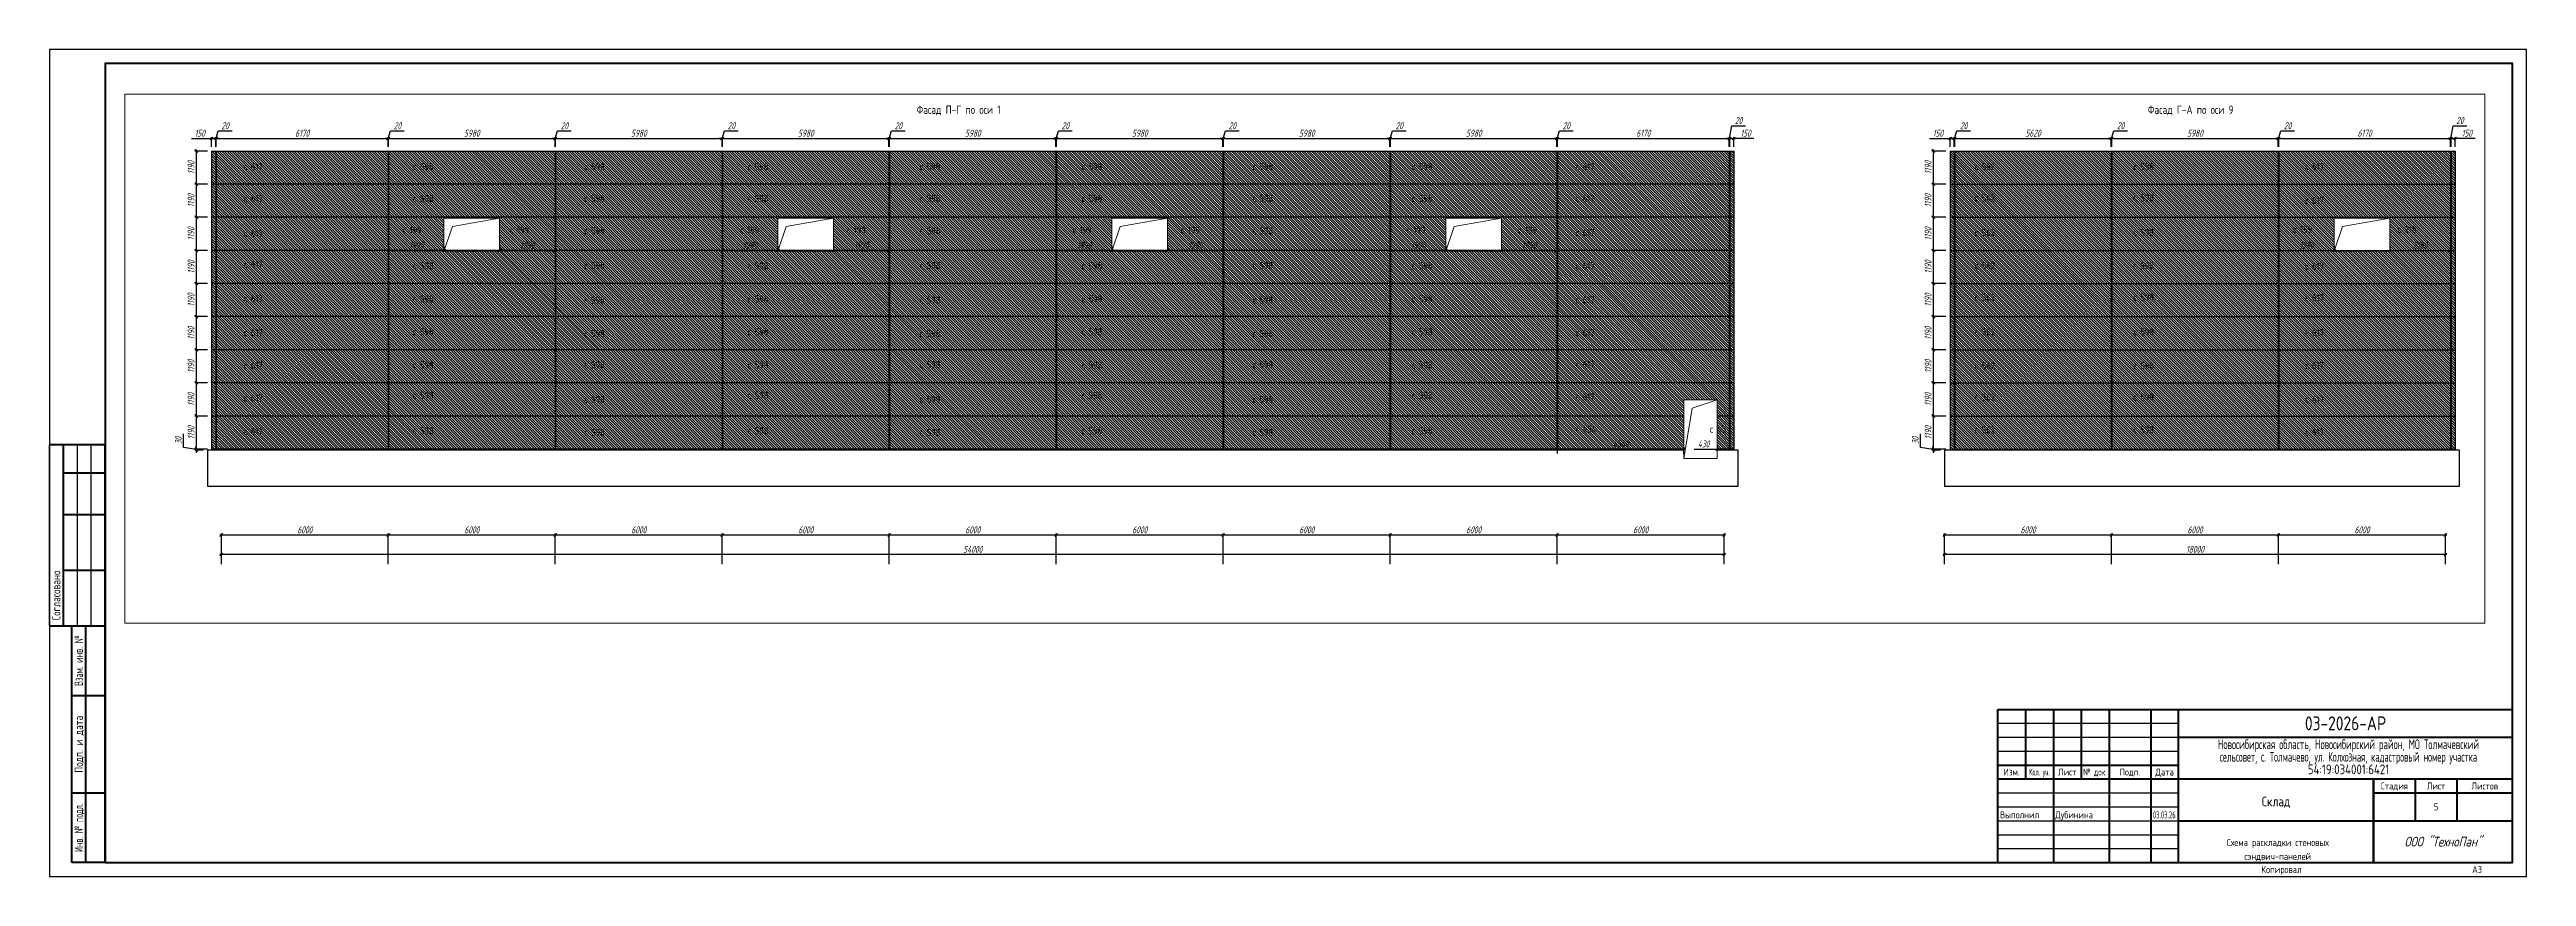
# Paper-space layout 'Лист5' of a CAD drawing. Header units: millimetres. Extents: x 0 to 890, y 0 to 297.
# The model-space entities are those that its viewports show. They can reach past a viewport. Long polylines and large blocks are cut down to what shows.
import ezdxf
from ezdxf.enums import TextEntityAlignment as Align

# ---------------------------------------------------------------- set-up
doc = ezdxf.new("R2010")
doc.units = ezdxf.units.MM
for name, color, linetype, lineweight in [('_Окна_двери', 131, 'Continuous', 15), ('_Оси', 90, 'Continuous', 13), ('_Размеры', 120, 'Continuous', 13), ('_Сендвичи', 230, 'Continuous', 30), ('_Стены', 7, 'Continuous', 30), ('_Текст', 141, 'Continuous', 20), ('FORMAT', 7, 'Continuous', 25), ('выноска', 7, 'Continuous', 13), ('Нумерация RAL 9006', 2, 'Continuous', 30)]:
    doc.layers.add(name, color=color, linetype=linetype, lineweight=lineweight)
doc.layers.add('RAL 9006', color=7, linetype='Continuous', lineweight=13, true_color=0xa5a8a6)
doc.styles.add('GOST 2.304', font='CS_Gost2304.shx')
doc.styles.add('Museo sans', font='CS_Gost2304.shx')
doc.styles.add('ГОСТ 2.304', font='CS_Gost2304.shx')
doc.styles.add('СПДС_размеры', font='spdswin.shx', dxfattribs={"width": 0.8, "oblique": 15})
doc.dimstyles.new('СПДС', dxfattribs={"dimtxt": 2.5, "dimasz": 1, "dimexe": 0.5, "dimexo": 1.5, "dimtad": 1, "dimdec": 0, "dimtxsty": 'СПДС_размеры', "dimblk": 'OBLIQUE', "dimcen": 2.5, "dimdle": 0.5, "dimadec": 8, "dimazin": 0, "dimtfac": 1, "dimtdec": 0, "dimtix": 1, "dimtmove": 0, "dimatfit": 3, "dimfxl": 1, "dimarcsym": 0})

psp = doc.layouts.new('Лист5')

# ---------------------------------------------------------------- texts
at = {"layer": 'FORMAT', "linetype": 'Continuous', "lineweight": 25, "style": 'GOST 2.304'}
psp.add_text('Согласовано', height=3, rotation=90, dxfattribs=at).set_placement((3.88, 92))
for s, width, p in [('Взам. инв. №', 0.8, (10.5, 77.5)), ('Инв. № подл.', 0.7, (10.5, 17.5))]:
    psp.add_text(s, height=3, rotation=90, dxfattribs=dict(at, width=width)).set_placement(p, align=Align.MIDDLE_CENTER)
psp.add_text('Подп. и дата', height=3, rotation=90, dxfattribs=at).set_placement((10.5, 47.5), align=Align.MIDDLE_CENTER)
for s, height, p in [('03-2026-АР', 5, (825, 54.99)), ('Изм.', 2.5, (705, 37.5)), ('Лист', 2.5, (725, 37.5)), ('Подп.', 2.5, (747.5, 37.5)), ('Склад', 3.5, (800, 26.94)), ('Стадия', 2.5, (842.5, 32.5)), ('Лист', 2.5, (857.5, 32.5)), ('Листов', 2.5, (875, 32.5)), ('5', 2.5, (857.5, 25))]:
    psp.add_text(s, height=height, dxfattribs=at).set_placement(p, align=Align.MIDDLE_CENTER)
for s, width, p in [('Новосибирская область, Новосибирский район, МО Толмачевский', 0.806323, (826.05, 45.72)), ('сельсовет, с. Толмачево, ул. Колхозная, кадастровый номер участка', 0.748029, (826.05, 41.22))]:
    psp.add_text(s, height=3.5, dxfattribs=dict(at, width=width)).set_placement(p, align=Align.CENTER)
for s, width, p in [('Кол. уч.', 0.65, (715, 37.5)), ('№ док.', 0.8, (735, 37.5)), ('Дата', 0.9, (760, 37.5))]:
    psp.add_text(s, height=2.5, dxfattribs=dict(at, width=width)).set_placement(p, align=Align.MIDDLE_CENTER)
at = {"layer": 'FORMAT', "linetype": 'Continuous', "lineweight": 25}
for s, height, style, p in [('54:19:034001:6421', 3.5, 'GOST 2.304', (826.05, 36.72)), ('Схема раскладки стеновых', 2.5, 'GOST 2.304', (800.64, 10.95)), ('сэндвич-панелей', 2.5, 'GOST 2.304', (800.64, 5.95)), ('Копировал', 2.5, 'ГОСТ 2.304', (802, 1.25))]:
    psp.add_text(s, height=height, dxfattribs=dict(at, style=style)).set_placement(p, align=Align.CENTER)
for s, style, p in [('Выполнил', 'GOST 2.304', (700.82, 20.87)), ('Дубинина', 'GOST 2.304', (720.68, 20.87)), ('A3', 'ГОСТ 2.304', (870.5, 1.25))]:
    psp.add_text(s, height=2.5, dxfattribs=dict(at, style=style)).set_placement(p)
at = {"layer": 'FORMAT', "linetype": 'Continuous', "lineweight": 25, "style": 'GOST 2.304', "width": 0.705879}
psp.add_text('03.03.26', height=2.5, dxfattribs=at).set_placement((755.78, 20.87))
at = {"layer": 'FORMAT', "linetype": 'Continuous', "lineweight": 25, "style": 'GOST 2.304', "oblique": 15}
psp.add_text('ООО "ТехноПан"', height=3.5, dxfattribs=at).set_placement((860, 12.5), align=Align.MIDDLE_CENTER)

msp = doc.modelspace()

# ---------------------------------------------------------------- texts
at = {"layer": '_Текст', "linetype": 'Continuous', "ltscale": 100, "style": 'Museo sans'}
for s, p in [('Фасад П-Г по оси 1', (49764, -173704)), ('Фасад Г-А по оси 9', (94003, -173704))]:
    msp.add_text(s, height=300, dxfattribs=at).set_placement(p)
at = {"layer": 'Нумерация RAL 9006', "linetype": 'Continuous', "ltscale": 100, "style": 'Museo sans'}
for s, p in [('с 617', (25595, -175725)), ('с 598', (31674, -175725)), ('с 598', (37823, -175725)), ('с 598', (43703, -175725)), ('с 598', (49882, -175725)), ('с 598', (55699, -175725)), ('с 598', (61838, -175725)), ('с 598', (67565, -175725)), ('с 617', (73453, -175725)), ('с 562', (87794, -175725)), ('с 598', (93488, -175725)), ('с 617', (99659, -175725)), ('с 617', (25595, -176879)), ('с 598', (31674, -176868)), ('с 598', (37823, -176858)), ('с 598', (43703, -176868)), ('с 598', (49882, -176858)), ('с 598', (55699, -176868)), ('с 598', (61838, -176858)), ('с 598', (67565, -176868)), ('с 617', (73453, -176863)), ('с 562', (87794, -176844)), ('с 598', (93488, -176844)), ('с 617', (99659, -176943)), ('с 617', (25595, -178131)), ('с 199', (31301, -178000)), ('с 199', (35157, -178000)), ('с 598', (37823, -178029)), ('с 199', (43430, -178000)), ('с 199', (47260, -178000)), ('с 598', (49882, -178029)), ('с 199', (55375, -178000)), ('с 199', (59260, -178000)), ('с 598', (61838, -178029)), ('с 199', (67365, -178000)), ('с 199', (71377, -178000)), ('с 617', (73453, -178094)), ('с 562', (87794, -178093)), ('с 598', (93488, -178093)), ('с 199', (99232, -177975)), ('с 218', (102988, -177975)), ('с 617', (25595, -179229)), ('с 598', (31674, -179288)), ('с 598', (37823, -179272)), ('с 598', (43703, -179288)), ('с 598', (49882, -179272)), ('с 598', (55699, -179288)), ('с 598', (61838, -179272)), ('с 598', (67565, -179288)), ('с 617', (73453, -179290)), ('с 562', (87794, -179283)), ('с 598', (93488, -179283)), ('с 617', (99659, -179303)), ('с 617', (25595, -180470)), ('с 598', (31674, -180476)), ('с 598', (37823, -180516)), ('с 598', (43703, -180476)), ('с 598', (49882, -180516)), ('с 598', (55699, -180476)), ('с 598', (61838, -180516)), ('с 598', (67565, -180476)), ('с 617', (73453, -180510)), ('с 562', (87794, -180413)), ('с 598', (93488, -180413)), ('с 617', (99659, -180426)), ('с 617', (25595, -181689)), ('с 598', (31674, -181659)), ('с 598', (37823, -181722)), ('с 598', (43703, -181659)), ('с 598', (49882, -181722)), ('с 598', (55699, -181659)), ('с 598', (61838, -181722)), ('с 598', (67565, -181659)), ('с 617', (73453, -181691)), ('с 562', (87794, -181662)), ('с 598', (93488, -181662)), ('с 617', (99659, -181682)), ('с 617', (25595, -182859)), ('с 598', (31674, -182847)), ('с 598', (37823, -182838)), ('с 598', (43703, -182847)), ('с 598', (49882, -182838)), ('с 598', (55699, -182847)), ('с 598', (61838, -182838)), ('с 598', (67565, -182847)), ('с 617', (73453, -182818)), ('с 562', (87794, -182882)), ('с 598', (93488, -182882)), ('с 617', (99659, -182862)), ('с 617', (25595, -184034)), ('с 598', (31674, -183935)), ('с 598', (37823, -184081)), ('с 598', (43703, -183935)), ('с 598', (49882, -184081)), ('с 598', (55699, -183935)), ('с 598', (61838, -184081)), ('с 598', (67565, -183935)), ('с 617', (73453, -183991)), ('с 562', (87794, -184000)), ('с 598', (93488, -184000)), ('с 617', (99659, -184080)), ('с 617', (25595, -185231)), ('с 598', (31674, -185211)), ('с 598', (37823, -185270)), ('с 598', (43703, -185211)), ('с 598', (49882, -185270)), ('с 598', (55699, -185211)), ('с 598', (61838, -185270)), ('с 598', (67565, -185211)), ('с 454', (73453, -185152)), ('с 43', (78273, -185152)), ('с 562', (87794, -185178)), ('с 598', (93488, -185178)), ('с 617', (99659, -185260))]:
    msp.add_text(s, height=250, dxfattribs=at).set_placement(p)

# ---------------------------------------------------------------- blocks, each defined once
blk = doc.blocks.new('_Oblique')
at = {"layer": 'выноска', "color": 0, "lineweight": -2}
blk.add_line((-0.5, -0.5), (0.5, 0.5), dxfattribs=at)
blk = doc.blocks.new('*D610')
at = {"layer": '_Оси', "color": 0, "lineweight": -2, "transparency": 16777216}
for p, q in [((78833, -189531), (24733, -189531)), ((24783, -189881), (24783, -189481)), ((78783, -189881), (78783, -189481))]:
    blk.add_line(p, q, dxfattribs=at)
at = {"layer": 'Defpoints', "color": 0, "transparency": 16777216}
for p in [(24783, -189531), (24783, -190031), (78783, -190031)]:
    blk.add_point(p, dxfattribs=at)
at = {"layer": '_Оси', "color": 0, "lineweight": -2, "transparency": 16777216, "xscale": 100, "yscale": 100, "zscale": 100, "rotation": 180}
blk.add_blockref('_Oblique', (24783, -189531), dxfattribs=at)
at = {"layer": '_Оси', "color": 0, "lineweight": -2, "transparency": 16777216, "xscale": 100, "yscale": 100, "zscale": 100}
blk.add_blockref('_Oblique', (78783, -189531), dxfattribs=at)
at = {"layer": '_Оси', "color": 0, "lineweight": 25, "transparency": 16777216, "insert": (51783, -189343.5), "char_height": 250, "attachment_point": 5, "style": 'СПДС_размеры'}
blk.add_mtext('54000', dxfattribs=at)
blk = doc.blocks.new('*D611')
at = {"layer": '_Оси', "color": 0, "lineweight": -2, "transparency": 16777216}
for p, q in [((78833, -188831), (72733, -188831)), ((72783, -189881), (72783, -188781)), ((78783, -189881), (78783, -188781))]:
    blk.add_line(p, q, dxfattribs=at)
at = {"layer": 'Defpoints', "color": 0, "transparency": 16777216}
for p in [(72783, -188831), (72783, -190031), (78783, -190031)]:
    blk.add_point(p, dxfattribs=at)
at = {"layer": '_Оси', "color": 0, "lineweight": -2, "transparency": 16777216, "xscale": 100, "yscale": 100, "zscale": 100, "rotation": 180}
blk.add_blockref('_Oblique', (72783, -188831), dxfattribs=at)
at = {"layer": '_Оси', "color": 0, "lineweight": -2, "transparency": 16777216, "xscale": 100, "yscale": 100, "zscale": 100}
blk.add_blockref('_Oblique', (78783, -188831), dxfattribs=at)
at = {"layer": '_Оси', "color": 0, "lineweight": 25, "transparency": 16777216, "insert": (75783, -188643.5), "char_height": 250, "attachment_point": 5, "style": 'СПДС_размеры'}
blk.add_mtext('6000', dxfattribs=at)
blk = doc.blocks.new('*D612')
at = {"layer": '_Оси', "color": 0, "lineweight": -2, "transparency": 16777216}
for p, q in [((72833, -188831), (66733, -188831)), ((66783, -189881), (66783, -188781)), ((72783, -189881), (72783, -188781))]:
    blk.add_line(p, q, dxfattribs=at)
at = {"layer": 'Defpoints', "color": 0, "transparency": 16777216}
for p in [(66783, -188831), (66783, -190031), (72783, -190031)]:
    blk.add_point(p, dxfattribs=at)
at = {"layer": '_Оси', "color": 0, "lineweight": -2, "transparency": 16777216, "xscale": 100, "yscale": 100, "zscale": 100, "rotation": 180}
blk.add_blockref('_Oblique', (66783, -188831), dxfattribs=at)
at = {"layer": '_Оси', "color": 0, "lineweight": -2, "transparency": 16777216, "xscale": 100, "yscale": 100, "zscale": 100}
blk.add_blockref('_Oblique', (72783, -188831), dxfattribs=at)
at = {"layer": '_Оси', "color": 0, "lineweight": 25, "transparency": 16777216, "insert": (69783, -188643.5), "char_height": 250, "attachment_point": 5, "style": 'СПДС_размеры'}
blk.add_mtext('6000', dxfattribs=at)
blk = doc.blocks.new('*D613')
at = {"layer": '_Оси', "color": 0, "lineweight": -2, "transparency": 16777216}
for p, q in [((66833, -188831), (60733, -188831)), ((60783, -189881), (60783, -188781)), ((66783, -189881), (66783, -188781))]:
    blk.add_line(p, q, dxfattribs=at)
at = {"layer": 'Defpoints', "color": 0, "transparency": 16777216}
for p in [(60783, -188831), (60783, -190031), (66783, -190031)]:
    blk.add_point(p, dxfattribs=at)
at = {"layer": '_Оси', "color": 0, "lineweight": -2, "transparency": 16777216, "xscale": 100, "yscale": 100, "zscale": 100, "rotation": 180}
blk.add_blockref('_Oblique', (60783, -188831), dxfattribs=at)
at = {"layer": '_Оси', "color": 0, "lineweight": -2, "transparency": 16777216, "xscale": 100, "yscale": 100, "zscale": 100}
blk.add_blockref('_Oblique', (66783, -188831), dxfattribs=at)
at = {"layer": '_Оси', "color": 0, "lineweight": 25, "transparency": 16777216, "insert": (63783, -188643.5), "char_height": 250, "attachment_point": 5, "style": 'СПДС_размеры'}
blk.add_mtext('6000', dxfattribs=at)
blk = doc.blocks.new('*D614')
at = {"layer": '_Оси', "color": 0, "lineweight": -2, "transparency": 16777216}
for p, q in [((60833, -188831), (54733, -188831)), ((54783, -189881), (54783, -188781)), ((60783, -189881), (60783, -188781))]:
    blk.add_line(p, q, dxfattribs=at)
at = {"layer": 'Defpoints', "color": 0, "transparency": 16777216}
for p in [(54783, -188831), (54783, -190031), (60783, -190031)]:
    blk.add_point(p, dxfattribs=at)
at = {"layer": '_Оси', "color": 0, "lineweight": -2, "transparency": 16777216, "xscale": 100, "yscale": 100, "zscale": 100, "rotation": 180}
blk.add_blockref('_Oblique', (54783, -188831), dxfattribs=at)
at = {"layer": '_Оси', "color": 0, "lineweight": -2, "transparency": 16777216, "xscale": 100, "yscale": 100, "zscale": 100}
blk.add_blockref('_Oblique', (60783, -188831), dxfattribs=at)
at = {"layer": '_Оси', "color": 0, "lineweight": 25, "transparency": 16777216, "insert": (57783, -188643.5), "char_height": 250, "attachment_point": 5, "style": 'СПДС_размеры'}
blk.add_mtext('6000', dxfattribs=at)
blk = doc.blocks.new('*D615')
at = {"layer": '_Оси', "color": 0, "lineweight": -2, "transparency": 16777216}
for p, q in [((54833, -188831), (48733, -188831)), ((48783, -189881), (48783, -188781)), ((54783, -189881), (54783, -188781))]:
    blk.add_line(p, q, dxfattribs=at)
at = {"layer": 'Defpoints', "color": 0, "transparency": 16777216}
for p in [(48783, -188831), (48783, -190031), (54783, -190031)]:
    blk.add_point(p, dxfattribs=at)
at = {"layer": '_Оси', "color": 0, "lineweight": -2, "transparency": 16777216, "xscale": 100, "yscale": 100, "zscale": 100, "rotation": 180}
blk.add_blockref('_Oblique', (48783, -188831), dxfattribs=at)
at = {"layer": '_Оси', "color": 0, "lineweight": -2, "transparency": 16777216, "xscale": 100, "yscale": 100, "zscale": 100}
blk.add_blockref('_Oblique', (54783, -188831), dxfattribs=at)
at = {"layer": '_Оси', "color": 0, "lineweight": 25, "transparency": 16777216, "insert": (51783, -188643.5), "char_height": 250, "attachment_point": 5, "style": 'СПДС_размеры'}
blk.add_mtext('6000', dxfattribs=at)
blk = doc.blocks.new('*D616')
at = {"layer": '_Оси', "color": 0, "lineweight": -2, "transparency": 16777216}
for p, q in [((48833, -188831), (42733, -188831)), ((42783, -189881), (42783, -188781)), ((48783, -189881), (48783, -188781))]:
    blk.add_line(p, q, dxfattribs=at)
at = {"layer": 'Defpoints', "color": 0, "transparency": 16777216}
for p in [(42783, -188831), (42783, -190031), (48783, -190031)]:
    blk.add_point(p, dxfattribs=at)
at = {"layer": '_Оси', "color": 0, "lineweight": -2, "transparency": 16777216, "xscale": 100, "yscale": 100, "zscale": 100, "rotation": 180}
blk.add_blockref('_Oblique', (42783, -188831), dxfattribs=at)
at = {"layer": '_Оси', "color": 0, "lineweight": -2, "transparency": 16777216, "xscale": 100, "yscale": 100, "zscale": 100}
blk.add_blockref('_Oblique', (48783, -188831), dxfattribs=at)
at = {"layer": '_Оси', "color": 0, "lineweight": 25, "transparency": 16777216, "insert": (45783, -188643.5), "char_height": 250, "attachment_point": 5, "style": 'СПДС_размеры'}
blk.add_mtext('6000', dxfattribs=at)
blk = doc.blocks.new('*D617')
at = {"layer": '_Оси', "color": 0, "lineweight": -2, "transparency": 16777216}
for p, q in [((42833, -188831), (36733, -188831)), ((36783, -189881), (36783, -188781)), ((42783, -189881), (42783, -188781))]:
    blk.add_line(p, q, dxfattribs=at)
at = {"layer": 'Defpoints', "color": 0, "transparency": 16777216}
for p in [(36783, -188831), (36783, -190031), (42783, -190031)]:
    blk.add_point(p, dxfattribs=at)
at = {"layer": '_Оси', "color": 0, "lineweight": -2, "transparency": 16777216, "xscale": 100, "yscale": 100, "zscale": 100, "rotation": 180}
blk.add_blockref('_Oblique', (36783, -188831), dxfattribs=at)
at = {"layer": '_Оси', "color": 0, "lineweight": -2, "transparency": 16777216, "xscale": 100, "yscale": 100, "zscale": 100}
blk.add_blockref('_Oblique', (42783, -188831), dxfattribs=at)
at = {"layer": '_Оси', "color": 0, "lineweight": 25, "transparency": 16777216, "insert": (39783, -188643.5), "char_height": 250, "attachment_point": 5, "style": 'СПДС_размеры'}
blk.add_mtext('6000', dxfattribs=at)
blk = doc.blocks.new('*D618')
at = {"layer": '_Оси', "color": 0, "lineweight": -2, "transparency": 16777216}
for p, q in [((36833, -188831), (30733, -188831)), ((30783, -189881), (30783, -188781)), ((36783, -189881), (36783, -188781))]:
    blk.add_line(p, q, dxfattribs=at)
at = {"layer": 'Defpoints', "color": 0, "transparency": 16777216}
for p in [(30783, -188831), (30783, -190031), (36783, -190031)]:
    blk.add_point(p, dxfattribs=at)
at = {"layer": '_Оси', "color": 0, "lineweight": -2, "transparency": 16777216, "xscale": 100, "yscale": 100, "zscale": 100, "rotation": 180}
blk.add_blockref('_Oblique', (30783, -188831), dxfattribs=at)
at = {"layer": '_Оси', "color": 0, "lineweight": -2, "transparency": 16777216, "xscale": 100, "yscale": 100, "zscale": 100}
blk.add_blockref('_Oblique', (36783, -188831), dxfattribs=at)
at = {"layer": '_Оси', "color": 0, "lineweight": 25, "transparency": 16777216, "insert": (33783, -188643.5), "char_height": 250, "attachment_point": 5, "style": 'СПДС_размеры'}
blk.add_mtext('6000', dxfattribs=at)
blk = doc.blocks.new('*D619')
at = {"layer": '_Оси', "color": 0, "lineweight": -2, "transparency": 16777216}
for p, q in [((30833, -188831), (24733, -188831)), ((24783, -189881), (24783, -188781)), ((30783, -189881), (30783, -188781))]:
    blk.add_line(p, q, dxfattribs=at)
at = {"layer": 'Defpoints', "color": 0, "transparency": 16777216}
for p in [(24783, -188831), (24783, -190031), (30783, -190031)]:
    blk.add_point(p, dxfattribs=at)
at = {"layer": '_Оси', "color": 0, "lineweight": -2, "transparency": 16777216, "xscale": 100, "yscale": 100, "zscale": 100, "rotation": 180}
blk.add_blockref('_Oblique', (24783, -188831), dxfattribs=at)
at = {"layer": '_Оси', "color": 0, "lineweight": -2, "transparency": 16777216, "xscale": 100, "yscale": 100, "zscale": 100}
blk.add_blockref('_Oblique', (30783, -188831), dxfattribs=at)
at = {"layer": '_Оси', "color": 0, "lineweight": 25, "transparency": 16777216, "insert": (27783, -188643.5), "char_height": 250, "attachment_point": 5, "style": 'СПДС_размеры'}
blk.add_mtext('6000', dxfattribs=at)
blk = doc.blocks.new('*U332')
at = {"color": 0, "ltscale": 100}
blk.add_lwpolyline([(0, 0), (2000, 0), (2000, 1190), (0, 1190)], close=True, dxfattribs=at)
blk.add_lwpolyline([(2000, 1190), (300, 890), (0, 0)], dxfattribs=at)
blk = doc.blocks.new('*U270')
at = {"color": 0, "ltscale": 100}
blk.add_lwpolyline([(0, 0), (1200, 0), (1200, 2100), (0, 2100)], close=True, dxfattribs=at)
blk.add_lwpolyline([(1200, 2100), (300, 1800), (0, 0)], dxfattribs=at)
blk = doc.blocks.new('*D620')
at = {"layer": '_Размеры', "color": 0, "lineweight": -2, "ltscale": 100, "transparency": 16777216}
for p, q in [((23708, -174585), (24433, -174585)), ((24383, -174585), (24633, -174585)), ((24433, -174887), (24433, -174535)), ((24583, -174887), (24583, -174535))]:
    blk.add_line(p, q, dxfattribs=at)
at = {"layer": 'Defpoints', "color": 0, "ltscale": 100, "transparency": 16777216}
for p in [(24433, -175037), (24583, -174585), (24583, -175037)]:
    blk.add_point(p, dxfattribs=at)
at = {"layer": '_Размеры', "color": 0, "lineweight": -2, "ltscale": 100, "transparency": 16777216, "xscale": 100, "yscale": 100, "zscale": 100, "rotation": 180}
blk.add_blockref('_Oblique', (24433, -174585), dxfattribs=at)
at = {"layer": '_Размеры', "color": 0, "lineweight": -2, "ltscale": 100, "transparency": 16777216, "xscale": 100, "yscale": 100, "zscale": 100}
blk.add_blockref('_Oblique', (24583, -174585), dxfattribs=at)
at = {"layer": '_Размеры', "color": 0, "ltscale": 100, "transparency": 16777216, "insert": (24007, -174398), "char_height": 250, "attachment_point": 5, "style": 'СПДС_размеры'}
blk.add_mtext('150', dxfattribs=at)
blk = doc.blocks.new('*D621')
at = {"layer": '_Размеры', "color": 0, "lineweight": -2, "ltscale": 100, "transparency": 16777216}
for p, q in [((24593, -174585), (24674, -174316)), ((24674, -174316), (25167, -174316)), ((24583, -174585), (24483, -174585)), ((24583, -174887), (24583, -174535)), ((24583, -174585), (24603, -174585)), ((24583, -174585), (24603, -174585)), ((24603, -174887), (24603, -174535)), ((24603, -174585), (24703, -174585))]:
    blk.add_line(p, q, dxfattribs=at)
at = {"layer": 'Defpoints', "color": 0, "ltscale": 100, "transparency": 16777216}
for p in [(24583, -175037), (24603, -174585), (24603, -175037)]:
    blk.add_point(p, dxfattribs=at)
at = {"layer": '_Размеры', "color": 0, "lineweight": -2, "ltscale": 100, "transparency": 16777216, "xscale": 100, "yscale": 100, "zscale": 100}
blk.add_blockref('_Oblique', (24583, -174585), dxfattribs=at)
at = {"layer": '_Размеры', "color": 0, "lineweight": -2, "ltscale": 100, "transparency": 16777216, "xscale": 100, "yscale": 100, "zscale": 100, "rotation": 180}
blk.add_blockref('_Oblique', (24603, -174585), dxfattribs=at)
at = {"layer": '_Размеры', "color": 0, "ltscale": 100, "transparency": 16777216, "insert": (24920, -174129), "char_height": 250, "attachment_point": 5, "style": 'СПДС_размеры'}
blk.add_mtext('20', dxfattribs=at)
blk = doc.blocks.new('*D622')
at = {"layer": '_Размеры', "color": 0, "lineweight": -2, "ltscale": 100, "transparency": 16777216}
for p, q in [((24553, -174585), (30823, -174585)), ((24603, -174887), (24603, -174535)), ((30773, -174887), (30773, -174535))]:
    blk.add_line(p, q, dxfattribs=at)
at = {"layer": 'Defpoints', "color": 0, "ltscale": 100, "transparency": 16777216}
for p in [(24603, -175037), (30773, -174585), (30773, -175037)]:
    blk.add_point(p, dxfattribs=at)
at = {"layer": '_Размеры', "color": 0, "lineweight": -2, "ltscale": 100, "transparency": 16777216, "xscale": 100, "yscale": 100, "zscale": 100, "rotation": 180}
blk.add_blockref('_Oblique', (24603, -174585), dxfattribs=at)
at = {"layer": '_Размеры', "color": 0, "lineweight": -2, "ltscale": 100, "transparency": 16777216, "xscale": 100, "yscale": 100, "zscale": 100}
blk.add_blockref('_Oblique', (30773, -174585), dxfattribs=at)
at = {"layer": '_Размеры', "color": 0, "ltscale": 100, "transparency": 16777216, "insert": (27688, -174397.5), "char_height": 250, "attachment_point": 5, "style": 'СПДС_размеры'}
blk.add_mtext('6170', dxfattribs=at)
blk = doc.blocks.new('*D623')
at = {"layer": '_Размеры', "color": 0, "lineweight": -2, "ltscale": 100, "transparency": 16777216}
for p, q in [((30783, -174585), (30864, -174316)), ((30864, -174316), (31357, -174316)), ((30773, -174585), (30673, -174585)), ((30773, -174887), (30773, -174535)), ((30773, -174585), (30793, -174585)), ((30773, -174585), (30793, -174585)), ((30793, -174887), (30793, -174535)), ((30793, -174585), (30893, -174585))]:
    blk.add_line(p, q, dxfattribs=at)
at = {"layer": 'Defpoints', "color": 0, "ltscale": 100, "transparency": 16777216}
for p in [(30773, -175037), (30793, -174585), (30793, -175037)]:
    blk.add_point(p, dxfattribs=at)
at = {"layer": '_Размеры', "color": 0, "lineweight": -2, "ltscale": 100, "transparency": 16777216, "xscale": 100, "yscale": 100, "zscale": 100}
blk.add_blockref('_Oblique', (30773, -174585), dxfattribs=at)
at = {"layer": '_Размеры', "color": 0, "lineweight": -2, "ltscale": 100, "transparency": 16777216, "xscale": 100, "yscale": 100, "zscale": 100, "rotation": 180}
blk.add_blockref('_Oblique', (30793, -174585), dxfattribs=at)
at = {"layer": '_Размеры', "color": 0, "ltscale": 100, "transparency": 16777216, "insert": (31110, -174129), "char_height": 250, "attachment_point": 5, "style": 'СПДС_размеры'}
blk.add_mtext('20', dxfattribs=at)
blk = doc.blocks.new('*D624')
at = {"layer": '_Размеры', "color": 0, "lineweight": -2, "ltscale": 100, "transparency": 16777216}
for p, q in [((30743, -174585), (36823, -174585)), ((30793, -174887), (30793, -174535)), ((36773, -174887), (36773, -174535))]:
    blk.add_line(p, q, dxfattribs=at)
at = {"layer": 'Defpoints', "color": 0, "ltscale": 100, "transparency": 16777216}
for p in [(30793, -175037), (36773, -174585), (36773, -175037)]:
    blk.add_point(p, dxfattribs=at)
at = {"layer": '_Размеры', "color": 0, "lineweight": -2, "ltscale": 100, "transparency": 16777216, "xscale": 100, "yscale": 100, "zscale": 100, "rotation": 180}
blk.add_blockref('_Oblique', (30793, -174585), dxfattribs=at)
at = {"layer": '_Размеры', "color": 0, "lineweight": -2, "ltscale": 100, "transparency": 16777216, "xscale": 100, "yscale": 100, "zscale": 100}
blk.add_blockref('_Oblique', (36773, -174585), dxfattribs=at)
at = {"layer": '_Размеры', "color": 0, "ltscale": 100, "transparency": 16777216, "insert": (33783, -174397.5), "char_height": 250, "attachment_point": 5, "style": 'СПДС_размеры'}
blk.add_mtext('5980', dxfattribs=at)
blk = doc.blocks.new('*D625')
at = {"layer": '_Размеры', "color": 0, "lineweight": -2, "ltscale": 100, "transparency": 16777216}
for p, q in [((36783, -174585), (36864, -174316)), ((36864, -174316), (37357, -174316)), ((36773, -174585), (36673, -174585)), ((36773, -174887), (36773, -174535)), ((36773, -174585), (36793, -174585)), ((36773, -174585), (36793, -174585)), ((36793, -174887), (36793, -174535)), ((36793, -174585), (36893, -174585))]:
    blk.add_line(p, q, dxfattribs=at)
at = {"layer": 'Defpoints', "color": 0, "ltscale": 100, "transparency": 16777216}
for p in [(36773, -175037), (36793, -174585), (36793, -175037)]:
    blk.add_point(p, dxfattribs=at)
at = {"layer": '_Размеры', "color": 0, "lineweight": -2, "ltscale": 100, "transparency": 16777216, "xscale": 100, "yscale": 100, "zscale": 100}
blk.add_blockref('_Oblique', (36773, -174585), dxfattribs=at)
at = {"layer": '_Размеры', "color": 0, "lineweight": -2, "ltscale": 100, "transparency": 16777216, "xscale": 100, "yscale": 100, "zscale": 100, "rotation": 180}
blk.add_blockref('_Oblique', (36793, -174585), dxfattribs=at)
at = {"layer": '_Размеры', "color": 0, "ltscale": 100, "transparency": 16777216, "insert": (37110, -174129), "char_height": 250, "attachment_point": 5, "style": 'СПДС_размеры'}
blk.add_mtext('20', dxfattribs=at)
blk = doc.blocks.new('*D626')
at = {"layer": '_Размеры', "color": 0, "lineweight": -2, "ltscale": 100, "transparency": 16777216}
for p, q in [((36743, -174585), (42823, -174585)), ((36793, -174887), (36793, -174535)), ((42773, -174887), (42773, -174535))]:
    blk.add_line(p, q, dxfattribs=at)
at = {"layer": 'Defpoints', "color": 0, "ltscale": 100, "transparency": 16777216}
for p in [(36793, -175037), (42773, -174585), (42773, -175037)]:
    blk.add_point(p, dxfattribs=at)
at = {"layer": '_Размеры', "color": 0, "lineweight": -2, "ltscale": 100, "transparency": 16777216, "xscale": 100, "yscale": 100, "zscale": 100, "rotation": 180}
blk.add_blockref('_Oblique', (36793, -174585), dxfattribs=at)
at = {"layer": '_Размеры', "color": 0, "lineweight": -2, "ltscale": 100, "transparency": 16777216, "xscale": 100, "yscale": 100, "zscale": 100}
blk.add_blockref('_Oblique', (42773, -174585), dxfattribs=at)
at = {"layer": '_Размеры', "color": 0, "ltscale": 100, "transparency": 16777216, "insert": (39783, -174397.5), "char_height": 250, "attachment_point": 5, "style": 'СПДС_размеры'}
blk.add_mtext('5980', dxfattribs=at)
blk = doc.blocks.new('*D627')
at = {"layer": '_Размеры', "color": 0, "lineweight": -2, "ltscale": 100, "transparency": 16777216}
for p, q in [((42783, -174585), (42864, -174316)), ((42864, -174316), (43357, -174316)), ((42773, -174585), (42673, -174585)), ((42773, -174887), (42773, -174535)), ((42773, -174585), (42793, -174585)), ((42773, -174585), (42793, -174585)), ((42793, -174887), (42793, -174535)), ((42793, -174585), (42893, -174585))]:
    blk.add_line(p, q, dxfattribs=at)
at = {"layer": 'Defpoints', "color": 0, "ltscale": 100, "transparency": 16777216}
for p in [(42773, -175037), (42793, -174585), (42793, -175037)]:
    blk.add_point(p, dxfattribs=at)
at = {"layer": '_Размеры', "color": 0, "lineweight": -2, "ltscale": 100, "transparency": 16777216, "xscale": 100, "yscale": 100, "zscale": 100}
blk.add_blockref('_Oblique', (42773, -174585), dxfattribs=at)
at = {"layer": '_Размеры', "color": 0, "lineweight": -2, "ltscale": 100, "transparency": 16777216, "xscale": 100, "yscale": 100, "zscale": 100, "rotation": 180}
blk.add_blockref('_Oblique', (42793, -174585), dxfattribs=at)
at = {"layer": '_Размеры', "color": 0, "ltscale": 100, "transparency": 16777216, "insert": (43110, -174129), "char_height": 250, "attachment_point": 5, "style": 'СПДС_размеры'}
blk.add_mtext('20', dxfattribs=at)
blk = doc.blocks.new('*D628')
at = {"layer": '_Размеры', "color": 0, "lineweight": -2, "ltscale": 100, "transparency": 16777216}
for p, q in [((42743, -174585), (48823, -174585)), ((42793, -174887), (42793, -174535)), ((48773, -174887), (48773, -174535))]:
    blk.add_line(p, q, dxfattribs=at)
at = {"layer": 'Defpoints', "color": 0, "ltscale": 100, "transparency": 16777216}
for p in [(42793, -175037), (48773, -174585), (48773, -175037)]:
    blk.add_point(p, dxfattribs=at)
at = {"layer": '_Размеры', "color": 0, "lineweight": -2, "ltscale": 100, "transparency": 16777216, "xscale": 100, "yscale": 100, "zscale": 100, "rotation": 180}
blk.add_blockref('_Oblique', (42793, -174585), dxfattribs=at)
at = {"layer": '_Размеры', "color": 0, "lineweight": -2, "ltscale": 100, "transparency": 16777216, "xscale": 100, "yscale": 100, "zscale": 100}
blk.add_blockref('_Oblique', (48773, -174585), dxfattribs=at)
at = {"layer": '_Размеры', "color": 0, "ltscale": 100, "transparency": 16777216, "insert": (45783, -174397.5), "char_height": 250, "attachment_point": 5, "style": 'СПДС_размеры'}
blk.add_mtext('5980', dxfattribs=at)
blk = doc.blocks.new('*D629')
at = {"layer": '_Размеры', "color": 0, "lineweight": -2, "ltscale": 100, "transparency": 16777216}
for p, q in [((48783, -174585), (48864, -174316)), ((48864, -174316), (49357, -174316)), ((48773, -174585), (48673, -174585)), ((48773, -174887), (48773, -174535)), ((48773, -174585), (48793, -174585)), ((48773, -174585), (48793, -174585)), ((48793, -174887), (48793, -174535)), ((48793, -174585), (48893, -174585))]:
    blk.add_line(p, q, dxfattribs=at)
at = {"layer": 'Defpoints', "color": 0, "ltscale": 100, "transparency": 16777216}
for p in [(48773, -175037), (48793, -174585), (48793, -175037)]:
    blk.add_point(p, dxfattribs=at)
at = {"layer": '_Размеры', "color": 0, "lineweight": -2, "ltscale": 100, "transparency": 16777216, "xscale": 100, "yscale": 100, "zscale": 100}
blk.add_blockref('_Oblique', (48773, -174585), dxfattribs=at)
at = {"layer": '_Размеры', "color": 0, "lineweight": -2, "ltscale": 100, "transparency": 16777216, "xscale": 100, "yscale": 100, "zscale": 100, "rotation": 180}
blk.add_blockref('_Oblique', (48793, -174585), dxfattribs=at)
at = {"layer": '_Размеры', "color": 0, "ltscale": 100, "transparency": 16777216, "insert": (49110, -174129), "char_height": 250, "attachment_point": 5, "style": 'СПДС_размеры'}
blk.add_mtext('20', dxfattribs=at)
blk = doc.blocks.new('*D630')
at = {"layer": '_Размеры', "color": 0, "lineweight": -2, "ltscale": 100, "transparency": 16777216}
for p, q in [((48743, -174585), (54823, -174585)), ((48793, -174887), (48793, -174535)), ((54773, -174887), (54773, -174535))]:
    blk.add_line(p, q, dxfattribs=at)
at = {"layer": 'Defpoints', "color": 0, "ltscale": 100, "transparency": 16777216}
for p in [(48793, -175037), (54773, -174585), (54773, -175037)]:
    blk.add_point(p, dxfattribs=at)
at = {"layer": '_Размеры', "color": 0, "lineweight": -2, "ltscale": 100, "transparency": 16777216, "xscale": 100, "yscale": 100, "zscale": 100, "rotation": 180}
blk.add_blockref('_Oblique', (48793, -174585), dxfattribs=at)
at = {"layer": '_Размеры', "color": 0, "lineweight": -2, "ltscale": 100, "transparency": 16777216, "xscale": 100, "yscale": 100, "zscale": 100}
blk.add_blockref('_Oblique', (54773, -174585), dxfattribs=at)
at = {"layer": '_Размеры', "color": 0, "ltscale": 100, "transparency": 16777216, "insert": (51783, -174397.5), "char_height": 250, "attachment_point": 5, "style": 'СПДС_размеры'}
blk.add_mtext('5980', dxfattribs=at)
blk = doc.blocks.new('*D631')
at = {"layer": '_Размеры', "color": 0, "lineweight": -2, "ltscale": 100, "transparency": 16777216}
for p, q in [((54783, -174585), (54864, -174316)), ((54864, -174316), (55357, -174316)), ((54773, -174585), (54673, -174585)), ((54773, -174887), (54773, -174535)), ((54773, -174585), (54793, -174585)), ((54773, -174585), (54793, -174585)), ((54793, -174887), (54793, -174535)), ((54793, -174585), (54893, -174585))]:
    blk.add_line(p, q, dxfattribs=at)
at = {"layer": 'Defpoints', "color": 0, "ltscale": 100, "transparency": 16777216}
for p in [(54773, -175037), (54793, -174585), (54793, -175037)]:
    blk.add_point(p, dxfattribs=at)
at = {"layer": '_Размеры', "color": 0, "lineweight": -2, "ltscale": 100, "transparency": 16777216, "xscale": 100, "yscale": 100, "zscale": 100}
blk.add_blockref('_Oblique', (54773, -174585), dxfattribs=at)
at = {"layer": '_Размеры', "color": 0, "lineweight": -2, "ltscale": 100, "transparency": 16777216, "xscale": 100, "yscale": 100, "zscale": 100, "rotation": 180}
blk.add_blockref('_Oblique', (54793, -174585), dxfattribs=at)
at = {"layer": '_Размеры', "color": 0, "ltscale": 100, "transparency": 16777216, "insert": (55110, -174129), "char_height": 250, "attachment_point": 5, "style": 'СПДС_размеры'}
blk.add_mtext('20', dxfattribs=at)
blk = doc.blocks.new('*D632')
at = {"layer": '_Размеры', "color": 0, "lineweight": -2, "ltscale": 100, "transparency": 16777216}
for p, q in [((54743, -174585), (60823, -174585)), ((54793, -174887), (54793, -174535)), ((60773, -174887), (60773, -174535))]:
    blk.add_line(p, q, dxfattribs=at)
at = {"layer": 'Defpoints', "color": 0, "ltscale": 100, "transparency": 16777216}
for p in [(54793, -175037), (60773, -174585), (60773, -175037)]:
    blk.add_point(p, dxfattribs=at)
at = {"layer": '_Размеры', "color": 0, "lineweight": -2, "ltscale": 100, "transparency": 16777216, "xscale": 100, "yscale": 100, "zscale": 100, "rotation": 180}
blk.add_blockref('_Oblique', (54793, -174585), dxfattribs=at)
at = {"layer": '_Размеры', "color": 0, "lineweight": -2, "ltscale": 100, "transparency": 16777216, "xscale": 100, "yscale": 100, "zscale": 100}
blk.add_blockref('_Oblique', (60773, -174585), dxfattribs=at)
at = {"layer": '_Размеры', "color": 0, "ltscale": 100, "transparency": 16777216, "insert": (57783, -174397.5), "char_height": 250, "attachment_point": 5, "style": 'СПДС_размеры'}
blk.add_mtext('5980', dxfattribs=at)
blk = doc.blocks.new('*D633')
at = {"layer": '_Размеры', "color": 0, "lineweight": -2, "ltscale": 100, "transparency": 16777216}
for p, q in [((60783, -174585), (60864, -174316)), ((60864, -174316), (61357, -174316)), ((60773, -174585), (60673, -174585)), ((60773, -174887), (60773, -174535)), ((60773, -174585), (60793, -174585)), ((60773, -174585), (60793, -174585)), ((60793, -174887), (60793, -174535)), ((60793, -174585), (60893, -174585))]:
    blk.add_line(p, q, dxfattribs=at)
at = {"layer": 'Defpoints', "color": 0, "ltscale": 100, "transparency": 16777216}
for p in [(60773, -175037), (60793, -174585), (60793, -175037)]:
    blk.add_point(p, dxfattribs=at)
at = {"layer": '_Размеры', "color": 0, "lineweight": -2, "ltscale": 100, "transparency": 16777216, "xscale": 100, "yscale": 100, "zscale": 100}
blk.add_blockref('_Oblique', (60773, -174585), dxfattribs=at)
at = {"layer": '_Размеры', "color": 0, "lineweight": -2, "ltscale": 100, "transparency": 16777216, "xscale": 100, "yscale": 100, "zscale": 100, "rotation": 180}
blk.add_blockref('_Oblique', (60793, -174585), dxfattribs=at)
at = {"layer": '_Размеры', "color": 0, "ltscale": 100, "transparency": 16777216, "insert": (61110, -174129), "char_height": 250, "attachment_point": 5, "style": 'СПДС_размеры'}
blk.add_mtext('20', dxfattribs=at)
blk = doc.blocks.new('*D634')
at = {"layer": '_Размеры', "color": 0, "lineweight": -2, "ltscale": 100, "transparency": 16777216}
for p, q in [((60743, -174585), (66823, -174585)), ((60793, -174887), (60793, -174535)), ((66773, -174887), (66773, -174535))]:
    blk.add_line(p, q, dxfattribs=at)
at = {"layer": 'Defpoints', "color": 0, "ltscale": 100, "transparency": 16777216}
for p in [(60793, -175037), (66773, -174585), (66773, -175037)]:
    blk.add_point(p, dxfattribs=at)
at = {"layer": '_Размеры', "color": 0, "lineweight": -2, "ltscale": 100, "transparency": 16777216, "xscale": 100, "yscale": 100, "zscale": 100, "rotation": 180}
blk.add_blockref('_Oblique', (60793, -174585), dxfattribs=at)
at = {"layer": '_Размеры', "color": 0, "lineweight": -2, "ltscale": 100, "transparency": 16777216, "xscale": 100, "yscale": 100, "zscale": 100}
blk.add_blockref('_Oblique', (66773, -174585), dxfattribs=at)
at = {"layer": '_Размеры', "color": 0, "ltscale": 100, "transparency": 16777216, "insert": (63783, -174397.5), "char_height": 250, "attachment_point": 5, "style": 'СПДС_размеры'}
blk.add_mtext('5980', dxfattribs=at)
blk = doc.blocks.new('*D635')
at = {"layer": '_Размеры', "color": 0, "lineweight": -2, "ltscale": 100, "transparency": 16777216}
for p, q in [((66783, -174585), (66864, -174316)), ((66864, -174316), (67357, -174316)), ((66773, -174585), (66673, -174585)), ((66773, -174887), (66773, -174535)), ((66773, -174585), (66793, -174585)), ((66773, -174585), (66793, -174585)), ((66793, -174887), (66793, -174535)), ((66793, -174585), (66893, -174585))]:
    blk.add_line(p, q, dxfattribs=at)
at = {"layer": 'Defpoints', "color": 0, "ltscale": 100, "transparency": 16777216}
for p in [(66773, -175037), (66793, -174585), (66793, -175037)]:
    blk.add_point(p, dxfattribs=at)
at = {"layer": '_Размеры', "color": 0, "lineweight": -2, "ltscale": 100, "transparency": 16777216, "xscale": 100, "yscale": 100, "zscale": 100}
blk.add_blockref('_Oblique', (66773, -174585), dxfattribs=at)
at = {"layer": '_Размеры', "color": 0, "lineweight": -2, "ltscale": 100, "transparency": 16777216, "xscale": 100, "yscale": 100, "zscale": 100, "rotation": 180}
blk.add_blockref('_Oblique', (66793, -174585), dxfattribs=at)
at = {"layer": '_Размеры', "color": 0, "ltscale": 100, "transparency": 16777216, "insert": (67110, -174129), "char_height": 250, "attachment_point": 5, "style": 'СПДС_размеры'}
blk.add_mtext('20', dxfattribs=at)
blk = doc.blocks.new('*D636')
at = {"layer": '_Размеры', "color": 0, "lineweight": -2, "ltscale": 100, "transparency": 16777216}
for p, q in [((66743, -174585), (72823, -174585)), ((66793, -174887), (66793, -174535)), ((72773, -174887), (72773, -174535))]:
    blk.add_line(p, q, dxfattribs=at)
at = {"layer": 'Defpoints', "color": 0, "ltscale": 100, "transparency": 16777216}
for p in [(66793, -175037), (72773, -174585), (72773, -175037)]:
    blk.add_point(p, dxfattribs=at)
at = {"layer": '_Размеры', "color": 0, "lineweight": -2, "ltscale": 100, "transparency": 16777216, "xscale": 100, "yscale": 100, "zscale": 100, "rotation": 180}
blk.add_blockref('_Oblique', (66793, -174585), dxfattribs=at)
at = {"layer": '_Размеры', "color": 0, "lineweight": -2, "ltscale": 100, "transparency": 16777216, "xscale": 100, "yscale": 100, "zscale": 100}
blk.add_blockref('_Oblique', (72773, -174585), dxfattribs=at)
at = {"layer": '_Размеры', "color": 0, "ltscale": 100, "transparency": 16777216, "insert": (69783, -174397.5), "char_height": 250, "attachment_point": 5, "style": 'СПДС_размеры'}
blk.add_mtext('5980', dxfattribs=at)
blk = doc.blocks.new('*D637')
at = {"layer": '_Размеры', "color": 0, "lineweight": -2, "ltscale": 100, "transparency": 16777216}
for p, q in [((72783, -174585), (72864, -174316)), ((72864, -174316), (73357, -174316)), ((72773, -174585), (72673, -174585)), ((72773, -174887), (72773, -174535)), ((72773, -174585), (72793, -174585)), ((72773, -174585), (72793, -174585)), ((72793, -174887), (72793, -174535)), ((72793, -174585), (72893, -174585))]:
    blk.add_line(p, q, dxfattribs=at)
at = {"layer": 'Defpoints', "color": 0, "ltscale": 100, "transparency": 16777216}
for p in [(72773, -175037), (72793, -174585), (72793, -175037)]:
    blk.add_point(p, dxfattribs=at)
at = {"layer": '_Размеры', "color": 0, "lineweight": -2, "ltscale": 100, "transparency": 16777216, "xscale": 100, "yscale": 100, "zscale": 100}
blk.add_blockref('_Oblique', (72773, -174585), dxfattribs=at)
at = {"layer": '_Размеры', "color": 0, "lineweight": -2, "ltscale": 100, "transparency": 16777216, "xscale": 100, "yscale": 100, "zscale": 100, "rotation": 180}
blk.add_blockref('_Oblique', (72793, -174585), dxfattribs=at)
at = {"layer": '_Размеры', "color": 0, "ltscale": 100, "transparency": 16777216, "insert": (73110, -174129), "char_height": 250, "attachment_point": 5, "style": 'СПДС_размеры'}
blk.add_mtext('20', dxfattribs=at)
blk = doc.blocks.new('*D638')
at = {"layer": '_Размеры', "color": 0, "lineweight": -2, "ltscale": 100, "transparency": 16777216}
for p, q in [((72743, -174585), (79013, -174585)), ((72793, -174887), (72793, -174535)), ((78963, -174887), (78963, -174535))]:
    blk.add_line(p, q, dxfattribs=at)
at = {"layer": 'Defpoints', "color": 0, "ltscale": 100, "transparency": 16777216}
for p in [(72793, -175037), (78963, -174585), (78963, -175037)]:
    blk.add_point(p, dxfattribs=at)
at = {"layer": '_Размеры', "color": 0, "lineweight": -2, "ltscale": 100, "transparency": 16777216, "xscale": 100, "yscale": 100, "zscale": 100, "rotation": 180}
blk.add_blockref('_Oblique', (72793, -174585), dxfattribs=at)
at = {"layer": '_Размеры', "color": 0, "lineweight": -2, "ltscale": 100, "transparency": 16777216, "xscale": 100, "yscale": 100, "zscale": 100}
blk.add_blockref('_Oblique', (78963, -174585), dxfattribs=at)
at = {"layer": '_Размеры', "color": 0, "ltscale": 100, "transparency": 16777216, "insert": (75878, -174397.5), "char_height": 250, "attachment_point": 5, "style": 'СПДС_размеры'}
blk.add_mtext('6170', dxfattribs=at)
blk = doc.blocks.new('*D639')
at = {"layer": '_Размеры', "color": 0, "lineweight": -2, "ltscale": 100, "transparency": 16777216}
for p, q in [((78973, -174585), (79054, -174129)), ((79054, -174129), (79547, -174129)), ((78963, -174585), (78863, -174585)), ((78963, -174887), (78963, -174535)), ((78963, -174585), (78983, -174585)), ((78963, -174585), (78983, -174585)), ((78983, -174887), (78983, -174535)), ((78983, -174585), (79083, -174585))]:
    blk.add_line(p, q, dxfattribs=at)
at = {"layer": 'Defpoints', "color": 0, "ltscale": 100, "transparency": 16777216}
for p in [(78963, -175037), (78983, -174585), (78983, -175037)]:
    blk.add_point(p, dxfattribs=at)
at = {"layer": '_Размеры', "color": 0, "lineweight": -2, "ltscale": 100, "transparency": 16777216, "xscale": 100, "yscale": 100, "zscale": 100}
blk.add_blockref('_Oblique', (78963, -174585), dxfattribs=at)
at = {"layer": '_Размеры', "color": 0, "lineweight": -2, "ltscale": 100, "transparency": 16777216, "xscale": 100, "yscale": 100, "zscale": 100, "rotation": 180}
blk.add_blockref('_Oblique', (78983, -174585), dxfattribs=at)
at = {"layer": '_Размеры', "color": 0, "ltscale": 100, "transparency": 16777216, "insert": (79300, -173941), "char_height": 250, "attachment_point": 5, "style": 'СПДС_размеры'}
blk.add_mtext('20', dxfattribs=at)
blk = doc.blocks.new('*D640')
at = {"layer": '_Размеры', "color": 0, "lineweight": -2, "ltscale": 100, "transparency": 16777216}
for p, q in [((78933, -174585), (79183, -174585)), ((78983, -174887), (78983, -174535)), ((79133, -174887), (79133, -174535)), ((79849, -174585), (79133, -174585))]:
    blk.add_line(p, q, dxfattribs=at)
at = {"layer": 'Defpoints', "color": 0, "ltscale": 100, "transparency": 16777216}
for p in [(78983, -175037), (79133, -174585), (79133, -175037)]:
    blk.add_point(p, dxfattribs=at)
at = {"layer": '_Размеры', "color": 0, "lineweight": -2, "ltscale": 100, "transparency": 16777216, "xscale": 100, "yscale": 100, "zscale": 100, "rotation": 180}
blk.add_blockref('_Oblique', (78983, -174585), dxfattribs=at)
at = {"layer": '_Размеры', "color": 0, "lineweight": -2, "ltscale": 100, "transparency": 16777216, "xscale": 100, "yscale": 100, "zscale": 100}
blk.add_blockref('_Oblique', (79133, -174585), dxfattribs=at)
at = {"layer": '_Размеры', "color": 0, "ltscale": 100, "transparency": 16777216, "insert": (79550, -174398), "char_height": 250, "attachment_point": 5, "style": 'СПДС_размеры'}
blk.add_mtext('150', dxfattribs=at)
blk = doc.blocks.new('*D641')
at = {"layer": '_Размеры', "color": 0, "lineweight": -2, "ltscale": 100, "transparency": 16777216}
for p, q in [((24283, -175037), (23833, -175037)), ((23883, -174987), (23883, -176277)), ((24283, -176227), (23833, -176227))]:
    blk.add_line(p, q, dxfattribs=at)
at = {"layer": 'Defpoints', "color": 0, "ltscale": 100, "transparency": 16777216}
for p in [(24433, -175037), (23883, -176227), (24433, -176227)]:
    blk.add_point(p, dxfattribs=at)
at = {"layer": '_Размеры', "color": 0, "lineweight": -2, "ltscale": 100, "transparency": 16777216, "xscale": 100, "yscale": 100, "zscale": 100}
for p, rotation in [((23883, -175037), 90), ((23883, -176227), 270)]:
    blk.add_blockref('_Oblique', p, dxfattribs=dict(at, rotation=rotation))
at = {"layer": '_Размеры', "color": 0, "ltscale": 100, "transparency": 16777216, "insert": (23695.5, -175632), "char_height": 250, "attachment_point": 5, "rotation": 90, "style": 'СПДС_размеры'}
blk.add_mtext('1190', dxfattribs=at)
blk = doc.blocks.new('*D642')
at = {"layer": '_Размеры', "color": 0, "lineweight": -2, "ltscale": 100, "transparency": 16777216}
for p, q in [((23883, -176177), (23883, -177467)), ((24283, -176227), (23833, -176227)), ((24283, -177417), (23833, -177417))]:
    blk.add_line(p, q, dxfattribs=at)
at = {"layer": 'Defpoints', "color": 0, "ltscale": 100, "transparency": 16777216}
for p in [(24433, -176227), (23883, -177417), (24433, -177417)]:
    blk.add_point(p, dxfattribs=at)
at = {"layer": '_Размеры', "color": 0, "lineweight": -2, "ltscale": 100, "transparency": 16777216, "xscale": 100, "yscale": 100, "zscale": 100}
for p, rotation in [((23883, -176227), 90), ((23883, -177417), 270)]:
    blk.add_blockref('_Oblique', p, dxfattribs=dict(at, rotation=rotation))
at = {"layer": '_Размеры', "color": 0, "ltscale": 100, "transparency": 16777216, "insert": (23695.5, -176822), "char_height": 250, "attachment_point": 5, "rotation": 90, "style": 'СПДС_размеры'}
blk.add_mtext('1190', dxfattribs=at)
blk = doc.blocks.new('*D643')
at = {"layer": '_Размеры', "color": 0, "lineweight": -2, "ltscale": 100, "transparency": 16777216}
for p, q in [((24283, -177417), (23833, -177417)), ((23883, -177367), (23883, -178657)), ((24283, -178607), (23833, -178607))]:
    blk.add_line(p, q, dxfattribs=at)
at = {"layer": 'Defpoints', "color": 0, "ltscale": 100, "transparency": 16777216}
for p in [(24433, -177417), (23883, -178607), (24433, -178607)]:
    blk.add_point(p, dxfattribs=at)
at = {"layer": '_Размеры', "color": 0, "lineweight": -2, "ltscale": 100, "transparency": 16777216, "xscale": 100, "yscale": 100, "zscale": 100}
for p, rotation in [((23883, -177417), 90), ((23883, -178607), 270)]:
    blk.add_blockref('_Oblique', p, dxfattribs=dict(at, rotation=rotation))
at = {"layer": '_Размеры', "color": 0, "ltscale": 100, "transparency": 16777216, "insert": (23695.5, -178012), "char_height": 250, "attachment_point": 5, "rotation": 90, "style": 'СПДС_размеры'}
blk.add_mtext('1190', dxfattribs=at)
blk = doc.blocks.new('*D644')
at = {"layer": '_Размеры', "color": 0, "lineweight": -2, "ltscale": 100, "transparency": 16777216}
for p, q in [((24283, -178607), (23833, -178607)), ((23883, -178557), (23883, -179847)), ((24283, -179797), (23833, -179797))]:
    blk.add_line(p, q, dxfattribs=at)
at = {"layer": 'Defpoints', "color": 0, "ltscale": 100, "transparency": 16777216}
for p in [(24433, -178607), (23883, -179797), (24433, -179797)]:
    blk.add_point(p, dxfattribs=at)
at = {"layer": '_Размеры', "color": 0, "lineweight": -2, "ltscale": 100, "transparency": 16777216, "xscale": 100, "yscale": 100, "zscale": 100}
for p, rotation in [((23883, -178607), 90), ((23883, -179797), 270)]:
    blk.add_blockref('_Oblique', p, dxfattribs=dict(at, rotation=rotation))
at = {"layer": '_Размеры', "color": 0, "ltscale": 100, "transparency": 16777216, "insert": (23695.5, -179202), "char_height": 250, "attachment_point": 5, "rotation": 90, "style": 'СПДС_размеры'}
blk.add_mtext('1190', dxfattribs=at)
blk = doc.blocks.new('*D645')
at = {"layer": '_Размеры', "color": 0, "lineweight": -2, "ltscale": 100, "transparency": 16777216}
for p, q in [((23883, -179747), (23883, -181037)), ((24283, -179797), (23833, -179797)), ((24283, -180987), (23833, -180987))]:
    blk.add_line(p, q, dxfattribs=at)
at = {"layer": 'Defpoints', "color": 0, "ltscale": 100, "transparency": 16777216}
for p in [(24433, -179797), (23883, -180987), (24433, -180987)]:
    blk.add_point(p, dxfattribs=at)
at = {"layer": '_Размеры', "color": 0, "lineweight": -2, "ltscale": 100, "transparency": 16777216, "xscale": 100, "yscale": 100, "zscale": 100}
for p, rotation in [((23883, -179797), 90), ((23883, -180987), 270)]:
    blk.add_blockref('_Oblique', p, dxfattribs=dict(at, rotation=rotation))
at = {"layer": '_Размеры', "color": 0, "ltscale": 100, "transparency": 16777216, "insert": (23695.5, -180392), "char_height": 250, "attachment_point": 5, "rotation": 90, "style": 'СПДС_размеры'}
blk.add_mtext('1190', dxfattribs=at)
blk = doc.blocks.new('*D646')
at = {"layer": '_Размеры', "color": 0, "lineweight": -2, "ltscale": 100, "transparency": 16777216}
for p, q in [((24283, -180987), (23833, -180987)), ((23883, -180937), (23883, -182227)), ((24283, -182177), (23833, -182177))]:
    blk.add_line(p, q, dxfattribs=at)
at = {"layer": 'Defpoints', "color": 0, "ltscale": 100, "transparency": 16777216}
for p in [(24433, -180987), (23883, -182177), (24433, -182177)]:
    blk.add_point(p, dxfattribs=at)
at = {"layer": '_Размеры', "color": 0, "lineweight": -2, "ltscale": 100, "transparency": 16777216, "xscale": 100, "yscale": 100, "zscale": 100}
for p, rotation in [((23883, -180987), 90), ((23883, -182177), 270)]:
    blk.add_blockref('_Oblique', p, dxfattribs=dict(at, rotation=rotation))
at = {"layer": '_Размеры', "color": 0, "ltscale": 100, "transparency": 16777216, "insert": (23695.5, -181582), "char_height": 250, "attachment_point": 5, "rotation": 90, "style": 'СПДС_размеры'}
blk.add_mtext('1190', dxfattribs=at)
blk = doc.blocks.new('*D647')
at = {"layer": '_Размеры', "color": 0, "lineweight": -2, "ltscale": 100, "transparency": 16777216}
for p, q in [((24283, -182177), (23833, -182177)), ((23883, -182127), (23883, -183417)), ((24283, -183367), (23833, -183367))]:
    blk.add_line(p, q, dxfattribs=at)
at = {"layer": 'Defpoints', "color": 0, "ltscale": 100, "transparency": 16777216}
for p in [(24433, -182177), (23883, -183367), (24433, -183367)]:
    blk.add_point(p, dxfattribs=at)
at = {"layer": '_Размеры', "color": 0, "lineweight": -2, "ltscale": 100, "transparency": 16777216, "xscale": 100, "yscale": 100, "zscale": 100}
for p, rotation in [((23883, -182177), 90), ((23883, -183367), 270)]:
    blk.add_blockref('_Oblique', p, dxfattribs=dict(at, rotation=rotation))
at = {"layer": '_Размеры', "color": 0, "ltscale": 100, "transparency": 16777216, "insert": (23695.5, -182772), "char_height": 250, "attachment_point": 5, "rotation": 90, "style": 'СПДС_размеры'}
blk.add_mtext('1190', dxfattribs=at)
blk = doc.blocks.new('*D648')
at = {"layer": '_Размеры', "color": 0, "lineweight": -2, "ltscale": 100, "transparency": 16777216}
for p, q in [((23883, -183317), (23883, -184607)), ((24283, -183367), (23833, -183367)), ((24283, -184557), (23833, -184557))]:
    blk.add_line(p, q, dxfattribs=at)
at = {"layer": 'Defpoints', "color": 0, "ltscale": 100, "transparency": 16777216}
for p in [(24433, -183367), (23883, -184557), (24433, -184557)]:
    blk.add_point(p, dxfattribs=at)
at = {"layer": '_Размеры', "color": 0, "lineweight": -2, "ltscale": 100, "transparency": 16777216, "xscale": 100, "yscale": 100, "zscale": 100}
for p, rotation in [((23883, -183367), 90), ((23883, -184557), 270)]:
    blk.add_blockref('_Oblique', p, dxfattribs=dict(at, rotation=rotation))
at = {"layer": '_Размеры', "color": 0, "ltscale": 100, "transparency": 16777216, "insert": (23695.5, -183962), "char_height": 250, "attachment_point": 5, "rotation": 90, "style": 'СПДС_размеры'}
blk.add_mtext('1190', dxfattribs=at)
blk = doc.blocks.new('*D649')
at = {"layer": '_Размеры', "color": 0, "lineweight": -2, "ltscale": 100, "transparency": 16777216}
for p, q in [((24283, -184557), (23833, -184557)), ((23883, -184507), (23883, -185797)), ((24283, -185747), (23833, -185747))]:
    blk.add_line(p, q, dxfattribs=at)
at = {"layer": 'Defpoints', "color": 0, "ltscale": 100, "transparency": 16777216}
for p in [(24433, -184557), (23883, -185747), (24433, -185747)]:
    blk.add_point(p, dxfattribs=at)
at = {"layer": '_Размеры', "color": 0, "lineweight": -2, "ltscale": 100, "transparency": 16777216, "xscale": 100, "yscale": 100, "zscale": 100}
for p, rotation in [((23883, -184557), 90), ((23883, -185747), 270)]:
    blk.add_blockref('_Oblique', p, dxfattribs=dict(at, rotation=rotation))
at = {"layer": '_Размеры', "color": 0, "ltscale": 100, "transparency": 16777216, "insert": (23695.5, -185152), "char_height": 250, "attachment_point": 5, "rotation": 90, "style": 'СПДС_размеры'}
blk.add_mtext('1190', dxfattribs=at)
blk = doc.blocks.new('*D650')
at = {"layer": '_Размеры', "color": 0, "lineweight": -2, "ltscale": 100, "transparency": 16777216}
for p, q in [((23427, -185681), (23427, -185201)), ((23883, -185762), (23427, -185681)), ((24283, -185747), (23833, -185747)), ((24133, -185777), (23833, -185777)), ((23883, -185747), (23883, -185647)), ((23883, -185747), (23883, -185777)), ((23883, -185747), (23883, -185777)), ((23883, -185777), (23883, -185877))]:
    blk.add_line(p, q, dxfattribs=at)
at = {"layer": 'Defpoints', "color": 0, "ltscale": 100, "transparency": 16777216}
for p in [(23883, -185777), (24283, -185777), (24433, -185747)]:
    blk.add_point(p, dxfattribs=at)
at = {"layer": '_Размеры', "color": 0, "lineweight": -2, "ltscale": 100, "transparency": 16777216, "xscale": 100, "yscale": 100, "zscale": 100}
for p, rotation in [((23883, -185747), 270), ((23883, -185777), 90)]:
    blk.add_blockref('_Oblique', p, dxfattribs=dict(at, rotation=rotation))
at = {"layer": '_Размеры', "color": 0, "ltscale": 100, "transparency": 16777216, "insert": (23239, -185441), "char_height": 250, "attachment_point": 5, "rotation": 90, "style": 'СПДС_размеры'}
blk.add_mtext('30', dxfattribs=at)
blk = doc.blocks.new('*D651')
at = {"layer": '_Размеры', "color": 0, "lineweight": -2, "ltscale": 100, "transparency": 16777216}
for p, q in [((30743, -178607), (32833, -178607)), ((30793, -178457), (30793, -178557)), ((32783, -178457), (32783, -178557))]:
    blk.add_line(p, q, dxfattribs=at)
at = {"layer": 'Defpoints', "color": 0, "ltscale": 100, "transparency": 16777216}
for p in [(30793, -178607), (32783, -178607), (32783, -178607)]:
    blk.add_point(p, dxfattribs=at)
at = {"layer": '_Размеры', "color": 0, "lineweight": -2, "ltscale": 100, "transparency": 16777216, "xscale": 100, "yscale": 100, "zscale": 100, "rotation": 180}
blk.add_blockref('_Oblique', (30793, -178607), dxfattribs=at)
at = {"layer": '_Размеры', "color": 0, "lineweight": -2, "ltscale": 100, "transparency": 16777216, "xscale": 100, "yscale": 100, "zscale": 100}
blk.add_blockref('_Oblique', (32783, -178607), dxfattribs=at)
at = {"layer": '_Размеры', "color": 0, "ltscale": 100, "transparency": 16777216, "insert": (31788, -178419.5), "char_height": 250, "attachment_point": 5, "style": 'СПДС_размеры'}
blk.add_mtext('1990', dxfattribs=at)
blk = doc.blocks.new('*D652')
at = {"layer": '_Размеры', "color": 0, "lineweight": -2, "ltscale": 100, "transparency": 16777216}
for p, q in [((34733, -178607), (36823, -178607)), ((34783, -178457), (34783, -178557)), ((36773, -178457), (36773, -178557))]:
    blk.add_line(p, q, dxfattribs=at)
at = {"layer": 'Defpoints', "color": 0, "ltscale": 100, "transparency": 16777216}
for p in [(34783, -178607), (36773, -178607), (36773, -178607)]:
    blk.add_point(p, dxfattribs=at)
at = {"layer": '_Размеры', "color": 0, "lineweight": -2, "ltscale": 100, "transparency": 16777216, "xscale": 100, "yscale": 100, "zscale": 100, "rotation": 180}
blk.add_blockref('_Oblique', (34783, -178607), dxfattribs=at)
at = {"layer": '_Размеры', "color": 0, "lineweight": -2, "ltscale": 100, "transparency": 16777216, "xscale": 100, "yscale": 100, "zscale": 100}
blk.add_blockref('_Oblique', (36773, -178607), dxfattribs=at)
at = {"layer": '_Размеры', "color": 0, "ltscale": 100, "transparency": 16777216, "insert": (35778, -178419.5), "char_height": 250, "attachment_point": 5, "style": 'СПДС_размеры'}
blk.add_mtext('1990', dxfattribs=at)
blk = doc.blocks.new('*D654')
at = {"layer": '_Размеры', "color": 0, "lineweight": -2, "ltscale": 100, "transparency": 16777216}
for p, q in [((42743, -178607), (44833, -178607)), ((42793, -178457), (42793, -178557)), ((44783, -178457), (44783, -178557))]:
    blk.add_line(p, q, dxfattribs=at)
at = {"layer": 'Defpoints', "color": 0, "ltscale": 100, "transparency": 16777216}
for p in [(42793, -178607), (44783, -178607), (44783, -178607)]:
    blk.add_point(p, dxfattribs=at)
at = {"layer": '_Размеры', "color": 0, "lineweight": -2, "ltscale": 100, "transparency": 16777216, "xscale": 100, "yscale": 100, "zscale": 100, "rotation": 180}
blk.add_blockref('_Oblique', (42793, -178607), dxfattribs=at)
at = {"layer": '_Размеры', "color": 0, "lineweight": -2, "ltscale": 100, "transparency": 16777216, "xscale": 100, "yscale": 100, "zscale": 100}
blk.add_blockref('_Oblique', (44783, -178607), dxfattribs=at)
at = {"layer": '_Размеры', "color": 0, "ltscale": 100, "transparency": 16777216, "insert": (43788, -178419.5), "char_height": 250, "attachment_point": 5, "style": 'СПДС_размеры'}
blk.add_mtext('1990', dxfattribs=at)
blk = doc.blocks.new('*D653')
at = {"layer": '_Размеры', "color": 0, "lineweight": -2, "ltscale": 100, "transparency": 16777216}
for p, q in [((46733, -178607), (48823, -178607)), ((46783, -178457), (46783, -178557)), ((48773, -178457), (48773, -178557))]:
    blk.add_line(p, q, dxfattribs=at)
at = {"layer": 'Defpoints', "color": 0, "ltscale": 100, "transparency": 16777216}
for p in [(46783, -178607), (48773, -178607), (48773, -178607)]:
    blk.add_point(p, dxfattribs=at)
at = {"layer": '_Размеры', "color": 0, "lineweight": -2, "ltscale": 100, "transparency": 16777216, "xscale": 100, "yscale": 100, "zscale": 100, "rotation": 180}
blk.add_blockref('_Oblique', (46783, -178607), dxfattribs=at)
at = {"layer": '_Размеры', "color": 0, "lineweight": -2, "ltscale": 100, "transparency": 16777216, "xscale": 100, "yscale": 100, "zscale": 100}
blk.add_blockref('_Oblique', (48773, -178607), dxfattribs=at)
at = {"layer": '_Размеры', "color": 0, "ltscale": 100, "transparency": 16777216, "insert": (47778, -178419.5), "char_height": 250, "attachment_point": 5, "style": 'СПДС_размеры'}
blk.add_mtext('1990', dxfattribs=at)
blk = doc.blocks.new('*D656')
at = {"layer": '_Размеры', "color": 0, "lineweight": -2, "ltscale": 100, "transparency": 16777216}
for p, q in [((54743, -178607), (56833, -178607)), ((54793, -178457), (54793, -178557)), ((56783, -178457), (56783, -178557))]:
    blk.add_line(p, q, dxfattribs=at)
at = {"layer": 'Defpoints', "color": 0, "ltscale": 100, "transparency": 16777216}
for p in [(54793, -178607), (56783, -178607), (56783, -178607)]:
    blk.add_point(p, dxfattribs=at)
at = {"layer": '_Размеры', "color": 0, "lineweight": -2, "ltscale": 100, "transparency": 16777216, "xscale": 100, "yscale": 100, "zscale": 100, "rotation": 180}
blk.add_blockref('_Oblique', (54793, -178607), dxfattribs=at)
at = {"layer": '_Размеры', "color": 0, "lineweight": -2, "ltscale": 100, "transparency": 16777216, "xscale": 100, "yscale": 100, "zscale": 100}
blk.add_blockref('_Oblique', (56783, -178607), dxfattribs=at)
at = {"layer": '_Размеры', "color": 0, "ltscale": 100, "transparency": 16777216, "insert": (55788, -178419.5), "char_height": 250, "attachment_point": 5, "style": 'СПДС_размеры'}
blk.add_mtext('1990', dxfattribs=at)
blk = doc.blocks.new('*D655')
at = {"layer": '_Размеры', "color": 0, "lineweight": -2, "ltscale": 100, "transparency": 16777216}
for p, q in [((58733, -178607), (60823, -178607)), ((58783, -178457), (58783, -178557)), ((60773, -178457), (60773, -178557))]:
    blk.add_line(p, q, dxfattribs=at)
at = {"layer": 'Defpoints', "color": 0, "ltscale": 100, "transparency": 16777216}
for p in [(58783, -178607), (60773, -178607), (60773, -178607)]:
    blk.add_point(p, dxfattribs=at)
at = {"layer": '_Размеры', "color": 0, "lineweight": -2, "ltscale": 100, "transparency": 16777216, "xscale": 100, "yscale": 100, "zscale": 100, "rotation": 180}
blk.add_blockref('_Oblique', (58783, -178607), dxfattribs=at)
at = {"layer": '_Размеры', "color": 0, "lineweight": -2, "ltscale": 100, "transparency": 16777216, "xscale": 100, "yscale": 100, "zscale": 100}
blk.add_blockref('_Oblique', (60773, -178607), dxfattribs=at)
at = {"layer": '_Размеры', "color": 0, "ltscale": 100, "transparency": 16777216, "insert": (59778, -178419.5), "char_height": 250, "attachment_point": 5, "style": 'СПДС_размеры'}
blk.add_mtext('1990', dxfattribs=at)
blk = doc.blocks.new('*D658')
at = {"layer": '_Размеры', "color": 0, "lineweight": -2, "ltscale": 100, "transparency": 16777216}
for p, q in [((66743, -178607), (68833, -178607)), ((66793, -178457), (66793, -178557)), ((68783, -178457), (68783, -178557))]:
    blk.add_line(p, q, dxfattribs=at)
at = {"layer": 'Defpoints', "color": 0, "ltscale": 100, "transparency": 16777216}
for p in [(66793, -178607), (68783, -178607), (68783, -178607)]:
    blk.add_point(p, dxfattribs=at)
at = {"layer": '_Размеры', "color": 0, "lineweight": -2, "ltscale": 100, "transparency": 16777216, "xscale": 100, "yscale": 100, "zscale": 100, "rotation": 180}
blk.add_blockref('_Oblique', (66793, -178607), dxfattribs=at)
at = {"layer": '_Размеры', "color": 0, "lineweight": -2, "ltscale": 100, "transparency": 16777216, "xscale": 100, "yscale": 100, "zscale": 100}
blk.add_blockref('_Oblique', (68783, -178607), dxfattribs=at)
at = {"layer": '_Размеры', "color": 0, "ltscale": 100, "transparency": 16777216, "insert": (67788, -178419.5), "char_height": 250, "attachment_point": 5, "style": 'СПДС_размеры'}
blk.add_mtext('1990', dxfattribs=at)
blk = doc.blocks.new('*D657')
at = {"layer": '_Размеры', "color": 0, "lineweight": -2, "ltscale": 100, "transparency": 16777216}
for p, q in [((70733, -178607), (72823, -178607)), ((70783, -178457), (70783, -178557)), ((72773, -178457), (72773, -178557))]:
    blk.add_line(p, q, dxfattribs=at)
at = {"layer": 'Defpoints', "color": 0, "ltscale": 100, "transparency": 16777216}
for p in [(70783, -178607), (72773, -178607), (72773, -178607)]:
    blk.add_point(p, dxfattribs=at)
at = {"layer": '_Размеры', "color": 0, "lineweight": -2, "ltscale": 100, "transparency": 16777216, "xscale": 100, "yscale": 100, "zscale": 100, "rotation": 180}
blk.add_blockref('_Oblique', (70783, -178607), dxfattribs=at)
at = {"layer": '_Размеры', "color": 0, "lineweight": -2, "ltscale": 100, "transparency": 16777216, "xscale": 100, "yscale": 100, "zscale": 100}
blk.add_blockref('_Oblique', (72773, -178607), dxfattribs=at)
at = {"layer": '_Размеры', "color": 0, "ltscale": 100, "transparency": 16777216, "insert": (71778, -178419.5), "char_height": 250, "attachment_point": 5, "style": 'СПДС_размеры'}
blk.add_mtext('1990', dxfattribs=at)
blk = doc.blocks.new('*D659')
at = {"layer": '_Размеры', "color": 0, "lineweight": -2, "ltscale": 100, "transparency": 16777216}
for p, q in [((72743, -185747), (77383, -185747)), ((72793, -185897), (72793, -185797)), ((77333, -185897), (77333, -185797))]:
    blk.add_line(p, q, dxfattribs=at)
at = {"layer": 'Defpoints', "color": 0, "ltscale": 100, "transparency": 16777216}
for p in [(72793, -185747), (77333, -185747), (77333, -185747)]:
    blk.add_point(p, dxfattribs=at)
at = {"layer": '_Размеры', "color": 0, "lineweight": -2, "ltscale": 100, "transparency": 16777216, "xscale": 100, "yscale": 100, "zscale": 100, "rotation": 180}
blk.add_blockref('_Oblique', (72793, -185747), dxfattribs=at)
at = {"layer": '_Размеры', "color": 0, "lineweight": -2, "ltscale": 100, "transparency": 16777216, "xscale": 100, "yscale": 100, "zscale": 100}
blk.add_blockref('_Oblique', (77333, -185747), dxfattribs=at)
at = {"layer": '_Размеры', "color": 0, "ltscale": 100, "transparency": 16777216, "insert": (75063, -185559.5), "char_height": 250, "attachment_point": 5, "style": 'СПДС_размеры'}
blk.add_mtext('4540', dxfattribs=at)
blk = doc.blocks.new('*D660')
at = {"layer": '_Размеры', "color": 0, "lineweight": -2, "ltscale": 100, "transparency": 16777216}
for p, q in [((77710, -185747), (78533, -185747)), ((78483, -185747), (79013, -185747)), ((78533, -185597), (78533, -185697)), ((78963, -185597), (78963, -185697))]:
    blk.add_line(p, q, dxfattribs=at)
at = {"layer": 'Defpoints', "color": 0, "ltscale": 100, "transparency": 16777216}
for p in [(78533, -185747), (78963, -185747), (78963, -185747)]:
    blk.add_point(p, dxfattribs=at)
at = {"layer": '_Размеры', "color": 0, "lineweight": -2, "ltscale": 100, "transparency": 16777216, "xscale": 100, "yscale": 100, "zscale": 100, "rotation": 180}
blk.add_blockref('_Oblique', (78533, -185747), dxfattribs=at)
at = {"layer": '_Размеры', "color": 0, "lineweight": -2, "ltscale": 100, "transparency": 16777216, "xscale": 100, "yscale": 100, "zscale": 100}
blk.add_blockref('_Oblique', (78963, -185747), dxfattribs=at)
at = {"layer": '_Размеры', "color": 0, "ltscale": 100, "transparency": 16777216, "insert": (78041, -185560), "char_height": 250, "attachment_point": 5, "style": 'СПДС_размеры'}
blk.add_mtext('430', dxfattribs=at)
blk = doc.blocks.new('*D661')
at = {"layer": '_Оси', "color": 0, "lineweight": -2, "transparency": 16777216}
for p, q in [((104750, -189531), (86650, -189531)), ((86700, -189881), (86700, -189481)), ((104700, -189881), (104700, -189481))]:
    blk.add_line(p, q, dxfattribs=at)
at = {"layer": 'Defpoints', "color": 0, "transparency": 16777216}
for p in [(86700, -189531), (86700, -190031), (104700, -190031)]:
    blk.add_point(p, dxfattribs=at)
at = {"layer": '_Оси', "color": 0, "lineweight": -2, "transparency": 16777216, "xscale": 100, "yscale": 100, "zscale": 100, "rotation": 180}
blk.add_blockref('_Oblique', (86700, -189531), dxfattribs=at)
at = {"layer": '_Оси', "color": 0, "lineweight": -2, "transparency": 16777216, "xscale": 100, "yscale": 100, "zscale": 100}
blk.add_blockref('_Oblique', (104700, -189531), dxfattribs=at)
at = {"layer": '_Оси', "color": 0, "lineweight": 25, "transparency": 16777216, "insert": (95700, -189343.5), "char_height": 250, "attachment_point": 5, "style": 'СПДС_размеры'}
blk.add_mtext('18000', dxfattribs=at)
blk = doc.blocks.new('*D662')
at = {"layer": '_Оси', "color": 0, "lineweight": -2, "transparency": 16777216}
for p, q in [((104750, -188831), (98650, -188831)), ((98700, -189881), (98700, -188781)), ((104700, -189881), (104700, -188781))]:
    blk.add_line(p, q, dxfattribs=at)
at = {"layer": 'Defpoints', "color": 0, "transparency": 16777216}
for p in [(98700, -188831), (98700, -190031), (104700, -190031)]:
    blk.add_point(p, dxfattribs=at)
at = {"layer": '_Оси', "color": 0, "lineweight": -2, "transparency": 16777216, "xscale": 100, "yscale": 100, "zscale": 100, "rotation": 180}
blk.add_blockref('_Oblique', (98700, -188831), dxfattribs=at)
at = {"layer": '_Оси', "color": 0, "lineweight": -2, "transparency": 16777216, "xscale": 100, "yscale": 100, "zscale": 100}
blk.add_blockref('_Oblique', (104700, -188831), dxfattribs=at)
at = {"layer": '_Оси', "color": 0, "lineweight": 25, "transparency": 16777216, "insert": (101700, -188643.5), "char_height": 250, "attachment_point": 5, "style": 'СПДС_размеры'}
blk.add_mtext('6000', dxfattribs=at)
blk = doc.blocks.new('*D663')
at = {"layer": '_Оси', "color": 0, "lineweight": -2, "transparency": 16777216}
for p, q in [((98750, -188831), (92650, -188831)), ((92700, -189881), (92700, -188781)), ((98700, -189881), (98700, -188781))]:
    blk.add_line(p, q, dxfattribs=at)
at = {"layer": 'Defpoints', "color": 0, "transparency": 16777216}
for p in [(92700, -188831), (92700, -190031), (98700, -190031)]:
    blk.add_point(p, dxfattribs=at)
at = {"layer": '_Оси', "color": 0, "lineweight": -2, "transparency": 16777216, "xscale": 100, "yscale": 100, "zscale": 100, "rotation": 180}
blk.add_blockref('_Oblique', (92700, -188831), dxfattribs=at)
at = {"layer": '_Оси', "color": 0, "lineweight": -2, "transparency": 16777216, "xscale": 100, "yscale": 100, "zscale": 100}
blk.add_blockref('_Oblique', (98700, -188831), dxfattribs=at)
at = {"layer": '_Оси', "color": 0, "lineweight": 25, "transparency": 16777216, "insert": (95700, -188643.5), "char_height": 250, "attachment_point": 5, "style": 'СПДС_размеры'}
blk.add_mtext('6000', dxfattribs=at)
blk = doc.blocks.new('*D664')
at = {"layer": '_Оси', "color": 0, "lineweight": -2, "transparency": 16777216}
for p, q in [((92750, -188831), (86650, -188831)), ((86700, -189881), (86700, -188781)), ((92700, -189881), (92700, -188781))]:
    blk.add_line(p, q, dxfattribs=at)
at = {"layer": 'Defpoints', "color": 0, "transparency": 16777216}
for p in [(86700, -188831), (86700, -190031), (92700, -190031)]:
    blk.add_point(p, dxfattribs=at)
at = {"layer": '_Оси', "color": 0, "lineweight": -2, "transparency": 16777216, "xscale": 100, "yscale": 100, "zscale": 100, "rotation": 180}
blk.add_blockref('_Oblique', (86700, -188831), dxfattribs=at)
at = {"layer": '_Оси', "color": 0, "lineweight": -2, "transparency": 16777216, "xscale": 100, "yscale": 100, "zscale": 100}
blk.add_blockref('_Oblique', (92700, -188831), dxfattribs=at)
at = {"layer": '_Оси', "color": 0, "lineweight": 25, "transparency": 16777216, "insert": (89700, -188643.5), "char_height": 250, "attachment_point": 5, "style": 'СПДС_размеры'}
blk.add_mtext('6000', dxfattribs=at)
blk = doc.blocks.new('*D665')
at = {"layer": '_Размеры', "color": 0, "lineweight": -2, "ltscale": 100, "transparency": 16777216}
for p, q in [((86163, -174585), (86900, -174585)), ((86850, -174585), (87100, -174585)), ((86900, -174887), (86900, -174535)), ((87050, -174887), (87050, -174535))]:
    blk.add_line(p, q, dxfattribs=at)
at = {"layer": 'Defpoints', "color": 0, "ltscale": 100, "transparency": 16777216}
for p in [(86900, -175037), (87050, -174585), (87050, -175037)]:
    blk.add_point(p, dxfattribs=at)
at = {"layer": '_Размеры', "color": 0, "lineweight": -2, "ltscale": 100, "transparency": 16777216, "xscale": 100, "yscale": 100, "zscale": 100, "rotation": 180}
blk.add_blockref('_Oblique', (86900, -174585), dxfattribs=at)
at = {"layer": '_Размеры', "color": 0, "lineweight": -2, "ltscale": 100, "transparency": 16777216, "xscale": 100, "yscale": 100, "zscale": 100}
blk.add_blockref('_Oblique', (87050, -174585), dxfattribs=at)
at = {"layer": '_Размеры', "color": 0, "ltscale": 100, "transparency": 16777216, "insert": (86462, -174398), "char_height": 250, "attachment_point": 5, "style": 'СПДС_размеры'}
blk.add_mtext('150', dxfattribs=at)
blk = doc.blocks.new('*D666')
at = {"layer": '_Размеры', "color": 0, "lineweight": -2, "ltscale": 100, "transparency": 16777216}
for p, q in [((87060, -174585), (87141, -174316)), ((87141, -174316), (87634, -174316)), ((87050, -174585), (86950, -174585)), ((87050, -174887), (87050, -174535)), ((87050, -174585), (87070, -174585)), ((87050, -174585), (87070, -174585)), ((87070, -174887), (87070, -174535)), ((87070, -174585), (87170, -174585))]:
    blk.add_line(p, q, dxfattribs=at)
at = {"layer": 'Defpoints', "color": 0, "ltscale": 100, "transparency": 16777216}
for p in [(87050, -175037), (87070, -174585), (87070, -175037)]:
    blk.add_point(p, dxfattribs=at)
at = {"layer": '_Размеры', "color": 0, "lineweight": -2, "ltscale": 100, "transparency": 16777216, "xscale": 100, "yscale": 100, "zscale": 100}
blk.add_blockref('_Oblique', (87050, -174585), dxfattribs=at)
at = {"layer": '_Размеры', "color": 0, "lineweight": -2, "ltscale": 100, "transparency": 16777216, "xscale": 100, "yscale": 100, "zscale": 100, "rotation": 180}
blk.add_blockref('_Oblique', (87070, -174585), dxfattribs=at)
at = {"layer": '_Размеры', "color": 0, "ltscale": 100, "transparency": 16777216, "insert": (87387, -174129), "char_height": 250, "attachment_point": 5, "style": 'СПДС_размеры'}
blk.add_mtext('20', dxfattribs=at)
blk = doc.blocks.new('*D667')
at = {"layer": '_Размеры', "color": 0, "lineweight": -2, "ltscale": 100, "transparency": 16777216}
for p, q in [((87020, -174585), (92740, -174585)), ((87070, -174887), (87070, -174535)), ((92690, -174887), (92690, -174535))]:
    blk.add_line(p, q, dxfattribs=at)
at = {"layer": 'Defpoints', "color": 0, "ltscale": 100, "transparency": 16777216}
for p in [(87070, -175037), (92690, -174585), (92690, -175037)]:
    blk.add_point(p, dxfattribs=at)
at = {"layer": '_Размеры', "color": 0, "lineweight": -2, "ltscale": 100, "transparency": 16777216, "xscale": 100, "yscale": 100, "zscale": 100, "rotation": 180}
blk.add_blockref('_Oblique', (87070, -174585), dxfattribs=at)
at = {"layer": '_Размеры', "color": 0, "lineweight": -2, "ltscale": 100, "transparency": 16777216, "xscale": 100, "yscale": 100, "zscale": 100}
blk.add_blockref('_Oblique', (92690, -174585), dxfattribs=at)
at = {"layer": '_Размеры', "color": 0, "ltscale": 100, "transparency": 16777216, "insert": (89880, -174397.5), "char_height": 250, "attachment_point": 5, "style": 'СПДС_размеры'}
blk.add_mtext('5620', dxfattribs=at)
blk = doc.blocks.new('*D668')
at = {"layer": '_Размеры', "color": 0, "lineweight": -2, "ltscale": 100, "transparency": 16777216}
for p, q in [((92700, -174585), (92781, -174316)), ((92781, -174316), (93274, -174316)), ((92690, -174585), (92590, -174585)), ((92690, -174887), (92690, -174535)), ((92690, -174585), (92710, -174585)), ((92690, -174585), (92710, -174585)), ((92710, -174887), (92710, -174535)), ((92710, -174585), (92810, -174585))]:
    blk.add_line(p, q, dxfattribs=at)
at = {"layer": 'Defpoints', "color": 0, "ltscale": 100, "transparency": 16777216}
for p in [(92690, -175037), (92710, -174585), (92710, -175037)]:
    blk.add_point(p, dxfattribs=at)
at = {"layer": '_Размеры', "color": 0, "lineweight": -2, "ltscale": 100, "transparency": 16777216, "xscale": 100, "yscale": 100, "zscale": 100}
blk.add_blockref('_Oblique', (92690, -174585), dxfattribs=at)
at = {"layer": '_Размеры', "color": 0, "lineweight": -2, "ltscale": 100, "transparency": 16777216, "xscale": 100, "yscale": 100, "zscale": 100, "rotation": 180}
blk.add_blockref('_Oblique', (92710, -174585), dxfattribs=at)
at = {"layer": '_Размеры', "color": 0, "ltscale": 100, "transparency": 16777216, "insert": (93027, -174129), "char_height": 250, "attachment_point": 5, "style": 'СПДС_размеры'}
blk.add_mtext('20', dxfattribs=at)
blk = doc.blocks.new('*D669')
at = {"layer": '_Размеры', "color": 0, "lineweight": -2, "ltscale": 100, "transparency": 16777216}
for p, q in [((92660, -174585), (98740, -174585)), ((92710, -174887), (92710, -174535)), ((98690, -174887), (98690, -174535))]:
    blk.add_line(p, q, dxfattribs=at)
at = {"layer": 'Defpoints', "color": 0, "ltscale": 100, "transparency": 16777216}
for p in [(92710, -175037), (98690, -174585), (98690, -175037)]:
    blk.add_point(p, dxfattribs=at)
at = {"layer": '_Размеры', "color": 0, "lineweight": -2, "ltscale": 100, "transparency": 16777216, "xscale": 100, "yscale": 100, "zscale": 100, "rotation": 180}
blk.add_blockref('_Oblique', (92710, -174585), dxfattribs=at)
at = {"layer": '_Размеры', "color": 0, "lineweight": -2, "ltscale": 100, "transparency": 16777216, "xscale": 100, "yscale": 100, "zscale": 100}
blk.add_blockref('_Oblique', (98690, -174585), dxfattribs=at)
at = {"layer": '_Размеры', "color": 0, "ltscale": 100, "transparency": 16777216, "insert": (95700, -174397.5), "char_height": 250, "attachment_point": 5, "style": 'СПДС_размеры'}
blk.add_mtext('5980', dxfattribs=at)
blk = doc.blocks.new('*D670')
at = {"layer": '_Размеры', "color": 0, "lineweight": -2, "ltscale": 100, "transparency": 16777216}
for p, q in [((98700, -174585), (98781, -174316)), ((98781, -174316), (99274, -174316)), ((98690, -174585), (98590, -174585)), ((98690, -174887), (98690, -174535)), ((98690, -174585), (98710, -174585)), ((98690, -174585), (98710, -174585)), ((98710, -174887), (98710, -174535)), ((98710, -174585), (98810, -174585))]:
    blk.add_line(p, q, dxfattribs=at)
at = {"layer": 'Defpoints', "color": 0, "ltscale": 100, "transparency": 16777216}
for p in [(98690, -175037), (98710, -174585), (98710, -175037)]:
    blk.add_point(p, dxfattribs=at)
at = {"layer": '_Размеры', "color": 0, "lineweight": -2, "ltscale": 100, "transparency": 16777216, "xscale": 100, "yscale": 100, "zscale": 100}
blk.add_blockref('_Oblique', (98690, -174585), dxfattribs=at)
at = {"layer": '_Размеры', "color": 0, "lineweight": -2, "ltscale": 100, "transparency": 16777216, "xscale": 100, "yscale": 100, "zscale": 100, "rotation": 180}
blk.add_blockref('_Oblique', (98710, -174585), dxfattribs=at)
at = {"layer": '_Размеры', "color": 0, "ltscale": 100, "transparency": 16777216, "insert": (99027, -174129), "char_height": 250, "attachment_point": 5, "style": 'СПДС_размеры'}
blk.add_mtext('20', dxfattribs=at)
blk = doc.blocks.new('*D671')
at = {"layer": '_Размеры', "color": 0, "lineweight": -2, "ltscale": 100, "transparency": 16777216}
for p, q in [((98660, -174585), (104930, -174585)), ((98710, -174887), (98710, -174535)), ((104880, -174887), (104880, -174535))]:
    blk.add_line(p, q, dxfattribs=at)
at = {"layer": 'Defpoints', "color": 0, "ltscale": 100, "transparency": 16777216}
for p in [(98710, -175037), (104880, -174585), (104880, -175037)]:
    blk.add_point(p, dxfattribs=at)
at = {"layer": '_Размеры', "color": 0, "lineweight": -2, "ltscale": 100, "transparency": 16777216, "xscale": 100, "yscale": 100, "zscale": 100, "rotation": 180}
blk.add_blockref('_Oblique', (98710, -174585), dxfattribs=at)
at = {"layer": '_Размеры', "color": 0, "lineweight": -2, "ltscale": 100, "transparency": 16777216, "xscale": 100, "yscale": 100, "zscale": 100}
blk.add_blockref('_Oblique', (104880, -174585), dxfattribs=at)
at = {"layer": '_Размеры', "color": 0, "ltscale": 100, "transparency": 16777216, "insert": (101795, -174397.5), "char_height": 250, "attachment_point": 5, "style": 'СПДС_размеры'}
blk.add_mtext('6170', dxfattribs=at)
blk = doc.blocks.new('*D672')
at = {"layer": '_Размеры', "color": 0, "lineweight": -2, "ltscale": 100, "transparency": 16777216}
for p, q in [((104890, -174585), (104971, -174129)), ((104971, -174129), (105464, -174129)), ((104880, -174585), (104780, -174585)), ((104880, -174887), (104880, -174535)), ((104880, -174585), (104900, -174585)), ((104880, -174585), (104900, -174585)), ((104900, -174887), (104900, -174535)), ((104900, -174585), (105000, -174585))]:
    blk.add_line(p, q, dxfattribs=at)
at = {"layer": 'Defpoints', "color": 0, "ltscale": 100, "transparency": 16777216}
for p in [(104880, -175037), (104900, -174585), (104900, -175037)]:
    blk.add_point(p, dxfattribs=at)
at = {"layer": '_Размеры', "color": 0, "lineweight": -2, "ltscale": 100, "transparency": 16777216, "xscale": 100, "yscale": 100, "zscale": 100}
blk.add_blockref('_Oblique', (104880, -174585), dxfattribs=at)
at = {"layer": '_Размеры', "color": 0, "lineweight": -2, "ltscale": 100, "transparency": 16777216, "xscale": 100, "yscale": 100, "zscale": 100, "rotation": 180}
blk.add_blockref('_Oblique', (104900, -174585), dxfattribs=at)
at = {"layer": '_Размеры', "color": 0, "ltscale": 100, "transparency": 16777216, "insert": (105217, -173941), "char_height": 250, "attachment_point": 5, "style": 'СПДС_размеры'}
blk.add_mtext('20', dxfattribs=at)
blk = doc.blocks.new('*D673')
at = {"layer": '_Размеры', "color": 0, "lineweight": -2, "ltscale": 100, "transparency": 16777216}
for p, q in [((104850, -174585), (105100, -174585)), ((104900, -174887), (104900, -174535)), ((105050, -174887), (105050, -174535)), ((105768, -174585), (105050, -174585))]:
    blk.add_line(p, q, dxfattribs=at)
at = {"layer": 'Defpoints', "color": 0, "ltscale": 100, "transparency": 16777216}
for p in [(104900, -175037), (105050, -174585), (105050, -175037)]:
    blk.add_point(p, dxfattribs=at)
at = {"layer": '_Размеры', "color": 0, "lineweight": -2, "ltscale": 100, "transparency": 16777216, "xscale": 100, "yscale": 100, "zscale": 100, "rotation": 180}
blk.add_blockref('_Oblique', (104900, -174585), dxfattribs=at)
at = {"layer": '_Размеры', "color": 0, "lineweight": -2, "ltscale": 100, "transparency": 16777216, "xscale": 100, "yscale": 100, "zscale": 100}
blk.add_blockref('_Oblique', (105050, -174585), dxfattribs=at)
at = {"layer": '_Размеры', "color": 0, "ltscale": 100, "transparency": 16777216, "insert": (105469, -174398), "char_height": 250, "attachment_point": 5, "style": 'СПДС_размеры'}
blk.add_mtext('150', dxfattribs=at)
blk = doc.blocks.new('*D674')
at = {"layer": '_Размеры', "color": 0, "lineweight": -2, "ltscale": 100, "transparency": 16777216}
for p, q in [((86750, -175037), (86246, -175037)), ((86296, -174987), (86296, -176277)), ((86750, -176227), (86246, -176227))]:
    blk.add_line(p, q, dxfattribs=at)
at = {"layer": 'Defpoints', "color": 0, "ltscale": 100, "transparency": 16777216}
for p in [(86900, -175037), (86296, -176227), (86900, -176227)]:
    blk.add_point(p, dxfattribs=at)
at = {"layer": '_Размеры', "color": 0, "lineweight": -2, "ltscale": 100, "transparency": 16777216, "xscale": 100, "yscale": 100, "zscale": 100}
for p, rotation in [((86296, -175037), 90), ((86296, -176227), 270)]:
    blk.add_blockref('_Oblique', p, dxfattribs=dict(at, rotation=rotation))
at = {"layer": '_Размеры', "color": 0, "ltscale": 100, "transparency": 16777216, "insert": (86108.5, -175632), "char_height": 250, "attachment_point": 5, "rotation": 90, "style": 'СПДС_размеры'}
blk.add_mtext('1190', dxfattribs=at)
blk = doc.blocks.new('*D675')
at = {"layer": '_Размеры', "color": 0, "lineweight": -2, "ltscale": 100, "transparency": 16777216}
for p, q in [((86296, -176177), (86296, -177467)), ((86750, -176227), (86246, -176227)), ((86750, -177417), (86246, -177417))]:
    blk.add_line(p, q, dxfattribs=at)
at = {"layer": 'Defpoints', "color": 0, "ltscale": 100, "transparency": 16777216}
for p in [(86900, -176227), (86296, -177417), (86900, -177417)]:
    blk.add_point(p, dxfattribs=at)
at = {"layer": '_Размеры', "color": 0, "lineweight": -2, "ltscale": 100, "transparency": 16777216, "xscale": 100, "yscale": 100, "zscale": 100}
for p, rotation in [((86296, -176227), 90), ((86296, -177417), 270)]:
    blk.add_blockref('_Oblique', p, dxfattribs=dict(at, rotation=rotation))
at = {"layer": '_Размеры', "color": 0, "ltscale": 100, "transparency": 16777216, "insert": (86108.5, -176822), "char_height": 250, "attachment_point": 5, "rotation": 90, "style": 'СПДС_размеры'}
blk.add_mtext('1190', dxfattribs=at)
blk = doc.blocks.new('*D676')
at = {"layer": '_Размеры', "color": 0, "lineweight": -2, "ltscale": 100, "transparency": 16777216}
for p, q in [((86750, -177417), (86246, -177417)), ((86296, -177367), (86296, -178657)), ((86750, -178607), (86246, -178607))]:
    blk.add_line(p, q, dxfattribs=at)
at = {"layer": 'Defpoints', "color": 0, "ltscale": 100, "transparency": 16777216}
for p in [(86900, -177417), (86296, -178607), (86900, -178607)]:
    blk.add_point(p, dxfattribs=at)
at = {"layer": '_Размеры', "color": 0, "lineweight": -2, "ltscale": 100, "transparency": 16777216, "xscale": 100, "yscale": 100, "zscale": 100}
for p, rotation in [((86296, -177417), 90), ((86296, -178607), 270)]:
    blk.add_blockref('_Oblique', p, dxfattribs=dict(at, rotation=rotation))
at = {"layer": '_Размеры', "color": 0, "ltscale": 100, "transparency": 16777216, "insert": (86108.5, -178012), "char_height": 250, "attachment_point": 5, "rotation": 90, "style": 'СПДС_размеры'}
blk.add_mtext('1190', dxfattribs=at)
blk = doc.blocks.new('*D677')
at = {"layer": '_Размеры', "color": 0, "lineweight": -2, "ltscale": 100, "transparency": 16777216}
for p, q in [((86750, -178607), (86246, -178607)), ((86296, -178557), (86296, -179847)), ((86750, -179797), (86246, -179797))]:
    blk.add_line(p, q, dxfattribs=at)
at = {"layer": 'Defpoints', "color": 0, "ltscale": 100, "transparency": 16777216}
for p in [(86900, -178607), (86296, -179797), (86900, -179797)]:
    blk.add_point(p, dxfattribs=at)
at = {"layer": '_Размеры', "color": 0, "lineweight": -2, "ltscale": 100, "transparency": 16777216, "xscale": 100, "yscale": 100, "zscale": 100}
for p, rotation in [((86296, -178607), 90), ((86296, -179797), 270)]:
    blk.add_blockref('_Oblique', p, dxfattribs=dict(at, rotation=rotation))
at = {"layer": '_Размеры', "color": 0, "ltscale": 100, "transparency": 16777216, "insert": (86108.5, -179202), "char_height": 250, "attachment_point": 5, "rotation": 90, "style": 'СПДС_размеры'}
blk.add_mtext('1190', dxfattribs=at)
blk = doc.blocks.new('*D678')
at = {"layer": '_Размеры', "color": 0, "lineweight": -2, "ltscale": 100, "transparency": 16777216}
for p, q in [((86296, -179747), (86296, -181037)), ((86750, -179797), (86246, -179797)), ((86750, -180987), (86246, -180987))]:
    blk.add_line(p, q, dxfattribs=at)
at = {"layer": 'Defpoints', "color": 0, "ltscale": 100, "transparency": 16777216}
for p in [(86900, -179797), (86296, -180987), (86900, -180987)]:
    blk.add_point(p, dxfattribs=at)
at = {"layer": '_Размеры', "color": 0, "lineweight": -2, "ltscale": 100, "transparency": 16777216, "xscale": 100, "yscale": 100, "zscale": 100}
for p, rotation in [((86296, -179797), 90), ((86296, -180987), 270)]:
    blk.add_blockref('_Oblique', p, dxfattribs=dict(at, rotation=rotation))
at = {"layer": '_Размеры', "color": 0, "ltscale": 100, "transparency": 16777216, "insert": (86108.5, -180392), "char_height": 250, "attachment_point": 5, "rotation": 90, "style": 'СПДС_размеры'}
blk.add_mtext('1190', dxfattribs=at)
blk = doc.blocks.new('*D679')
at = {"layer": '_Размеры', "color": 0, "lineweight": -2, "ltscale": 100, "transparency": 16777216}
for p, q in [((86750, -180987), (86246, -180987)), ((86296, -180937), (86296, -182227)), ((86750, -182177), (86246, -182177))]:
    blk.add_line(p, q, dxfattribs=at)
at = {"layer": 'Defpoints', "color": 0, "ltscale": 100, "transparency": 16777216}
for p in [(86900, -180987), (86296, -182177), (86900, -182177)]:
    blk.add_point(p, dxfattribs=at)
at = {"layer": '_Размеры', "color": 0, "lineweight": -2, "ltscale": 100, "transparency": 16777216, "xscale": 100, "yscale": 100, "zscale": 100}
for p, rotation in [((86296, -180987), 90), ((86296, -182177), 270)]:
    blk.add_blockref('_Oblique', p, dxfattribs=dict(at, rotation=rotation))
at = {"layer": '_Размеры', "color": 0, "ltscale": 100, "transparency": 16777216, "insert": (86108.5, -181582), "char_height": 250, "attachment_point": 5, "rotation": 90, "style": 'СПДС_размеры'}
blk.add_mtext('1190', dxfattribs=at)
blk = doc.blocks.new('*D680')
at = {"layer": '_Размеры', "color": 0, "lineweight": -2, "ltscale": 100, "transparency": 16777216}
for p, q in [((86750, -182177), (86246, -182177)), ((86296, -182127), (86296, -183417)), ((86750, -183367), (86246, -183367))]:
    blk.add_line(p, q, dxfattribs=at)
at = {"layer": 'Defpoints', "color": 0, "ltscale": 100, "transparency": 16777216}
for p in [(86900, -182177), (86296, -183367), (86900, -183367)]:
    blk.add_point(p, dxfattribs=at)
at = {"layer": '_Размеры', "color": 0, "lineweight": -2, "ltscale": 100, "transparency": 16777216, "xscale": 100, "yscale": 100, "zscale": 100}
for p, rotation in [((86296, -182177), 90), ((86296, -183367), 270)]:
    blk.add_blockref('_Oblique', p, dxfattribs=dict(at, rotation=rotation))
at = {"layer": '_Размеры', "color": 0, "ltscale": 100, "transparency": 16777216, "insert": (86108.5, -182772), "char_height": 250, "attachment_point": 5, "rotation": 90, "style": 'СПДС_размеры'}
blk.add_mtext('1190', dxfattribs=at)
blk = doc.blocks.new('*D681')
at = {"layer": '_Размеры', "color": 0, "lineweight": -2, "ltscale": 100, "transparency": 16777216}
for p, q in [((86296, -183317), (86296, -184607)), ((86750, -183367), (86246, -183367)), ((86750, -184557), (86246, -184557))]:
    blk.add_line(p, q, dxfattribs=at)
at = {"layer": 'Defpoints', "color": 0, "ltscale": 100, "transparency": 16777216}
for p in [(86900, -183367), (86296, -184557), (86900, -184557)]:
    blk.add_point(p, dxfattribs=at)
at = {"layer": '_Размеры', "color": 0, "lineweight": -2, "ltscale": 100, "transparency": 16777216, "xscale": 100, "yscale": 100, "zscale": 100}
for p, rotation in [((86296, -183367), 90), ((86296, -184557), 270)]:
    blk.add_blockref('_Oblique', p, dxfattribs=dict(at, rotation=rotation))
at = {"layer": '_Размеры', "color": 0, "ltscale": 100, "transparency": 16777216, "insert": (86108.5, -183962), "char_height": 250, "attachment_point": 5, "rotation": 90, "style": 'СПДС_размеры'}
blk.add_mtext('1190', dxfattribs=at)
blk = doc.blocks.new('*D682')
at = {"layer": '_Размеры', "color": 0, "lineweight": -2, "ltscale": 100, "transparency": 16777216}
for p, q in [((86750, -184557), (86246, -184557)), ((86296, -184507), (86296, -185797)), ((86750, -185747), (86246, -185747))]:
    blk.add_line(p, q, dxfattribs=at)
at = {"layer": 'Defpoints', "color": 0, "ltscale": 100, "transparency": 16777216}
for p in [(86900, -184557), (86296, -185747), (86900, -185747)]:
    blk.add_point(p, dxfattribs=at)
at = {"layer": '_Размеры', "color": 0, "lineweight": -2, "ltscale": 100, "transparency": 16777216, "xscale": 100, "yscale": 100, "zscale": 100}
for p, rotation in [((86296, -184557), 90), ((86296, -185747), 270)]:
    blk.add_blockref('_Oblique', p, dxfattribs=dict(at, rotation=rotation))
at = {"layer": '_Размеры', "color": 0, "ltscale": 100, "transparency": 16777216, "insert": (86108.5, -185152), "char_height": 250, "attachment_point": 5, "rotation": 90, "style": 'СПДС_размеры'}
blk.add_mtext('1190', dxfattribs=at)
blk = doc.blocks.new('*D683')
at = {"layer": '_Размеры', "color": 0, "lineweight": -2, "ltscale": 100, "transparency": 16777216}
for p, q in [((85840, -185681), (85840, -185201)), ((86296, -185762), (85840, -185681)), ((86750, -185747), (86246, -185747)), ((86550, -185777), (86246, -185777)), ((86296, -185747), (86296, -185647)), ((86296, -185747), (86296, -185777)), ((86296, -185747), (86296, -185777)), ((86296, -185777), (86296, -185877))]:
    blk.add_line(p, q, dxfattribs=at)
at = {"layer": 'Defpoints', "color": 0, "ltscale": 100, "transparency": 16777216}
for p in [(86296, -185777), (86700, -185777), (86900, -185747)]:
    blk.add_point(p, dxfattribs=at)
at = {"layer": '_Размеры', "color": 0, "lineweight": -2, "ltscale": 100, "transparency": 16777216, "xscale": 100, "yscale": 100, "zscale": 100}
for p, rotation in [((86296, -185747), 270), ((86296, -185777), 90)]:
    blk.add_blockref('_Oblique', p, dxfattribs=dict(at, rotation=rotation))
at = {"layer": '_Размеры', "color": 0, "ltscale": 100, "transparency": 16777216, "insert": (85652, -185441), "char_height": 250, "attachment_point": 5, "rotation": 90, "style": 'СПДС_размеры'}
blk.add_mtext('30', dxfattribs=at)
blk = doc.blocks.new('*D684')
at = {"layer": '_Размеры', "color": 0, "lineweight": -2, "ltscale": 100, "transparency": 16777216}
for p, q in [((98660, -178607), (100750, -178607)), ((98710, -178457), (98710, -178557)), ((100700, -178457), (100700, -178557))]:
    blk.add_line(p, q, dxfattribs=at)
at = {"layer": 'Defpoints', "color": 0, "ltscale": 100, "transparency": 16777216}
for p in [(98710, -178607), (100700, -178607), (100700, -178607)]:
    blk.add_point(p, dxfattribs=at)
at = {"layer": '_Размеры', "color": 0, "lineweight": -2, "ltscale": 100, "transparency": 16777216, "xscale": 100, "yscale": 100, "zscale": 100, "rotation": 180}
blk.add_blockref('_Oblique', (98710, -178607), dxfattribs=at)
at = {"layer": '_Размеры', "color": 0, "lineweight": -2, "ltscale": 100, "transparency": 16777216, "xscale": 100, "yscale": 100, "zscale": 100}
blk.add_blockref('_Oblique', (100700, -178607), dxfattribs=at)
at = {"layer": '_Размеры', "color": 0, "ltscale": 100, "transparency": 16777216, "insert": (99705, -178419.5), "char_height": 250, "attachment_point": 5, "style": 'СПДС_размеры'}
blk.add_mtext('1990', dxfattribs=at)
blk = doc.blocks.new('*D685')
at = {"layer": '_Размеры', "color": 0, "lineweight": -2, "ltscale": 100, "transparency": 16777216}
for p, q in [((102650, -178607), (104930, -178607)), ((102700, -178457), (102700, -178557)), ((104880, -178457), (104880, -178557))]:
    blk.add_line(p, q, dxfattribs=at)
at = {"layer": 'Defpoints', "color": 0, "ltscale": 100, "transparency": 16777216}
for p in [(102700, -178607), (104880, -178607), (104880, -178607)]:
    blk.add_point(p, dxfattribs=at)
at = {"layer": '_Размеры', "color": 0, "lineweight": -2, "ltscale": 100, "transparency": 16777216, "xscale": 100, "yscale": 100, "zscale": 100, "rotation": 180}
blk.add_blockref('_Oblique', (102700, -178607), dxfattribs=at)
at = {"layer": '_Размеры', "color": 0, "lineweight": -2, "ltscale": 100, "transparency": 16777216, "xscale": 100, "yscale": 100, "zscale": 100}
blk.add_blockref('_Oblique', (104880, -178607), dxfattribs=at)
at = {"layer": '_Размеры', "color": 0, "ltscale": 100, "transparency": 16777216, "insert": (103790, -178419.5), "char_height": 250, "attachment_point": 5, "style": 'СПДС_размеры'}
blk.add_mtext('2180', dxfattribs=at)

# ---------------------------------------------------------------- dimensions: what is measured, and where the dimension line sits
at = {"layer": '_Оси', "lineweight": 25}
for base, p1, p2, picture, middle in [((24783, -188831), (30783, -190031), (24783, -190031), '*D619', (27783, -188643.5)), ((30783, -188831), (36783, -190031), (30783, -190031), '*D618', (33783, -188643.5)), ((36783, -188831), (42783, -190031), (36783, -190031), '*D617', (39783, -188643.5)), ((42783, -188831), (48783, -190031), (42783, -190031), '*D616', (45783, -188643.5)), ((48783, -188831), (54783, -190031), (48783, -190031), '*D615', (51783, -188643.5)), ((54783, -188831), (60783, -190031), (54783, -190031), '*D614', (57783, -188643.5)), ((60783, -188831), (66783, -190031), (60783, -190031), '*D613', (63783, -188643.5)), ((66783, -188831), (72783, -190031), (66783, -190031), '*D612', (69783, -188643.5)), ((72783, -188831), (78783, -190031), (72783, -190031), '*D611', (75783, -188643.5)), ((86700, -188831), (92700, -190031), (86700, -190031), '*D664', (89700, -188643.5)), ((92700, -188831), (98700, -190031), (92700, -190031), '*D663', (95700, -188643.5)), ((98700, -188831), (104700, -190031), (98700, -190031), '*D662', (101700, -188643.5)), ((24783, -189531), (78783, -190031), (24783, -190031), '*D610', (51783, -189343.5)), ((86700, -189531), (104700, -190031), (86700, -190031), '*D661', (95700, -189343.5))]:
    dim = msp.add_linear_dim(base=base, p1=p1, p2=p2, angle=0, dimstyle='СПДС', override={"dimscale": 100}, dxfattribs=at)
    dim.commit()
    dim.dimension.update_dxf_attribs({"geometry": picture, "text_midpoint": middle})
at = {"layer": '_Размеры', "ltscale": 100}
for base, p1, p2, picture, middle in [((24583, -174585), (24433, -175037), (24583, -175037), '*D620', (24007, -174585)), ((78983, -174585), (78963, -175037), (78983, -175037), '*D639', (79116.1, -174128.8)), ((79133, -174585), (78983, -175037), (79133, -175037), '*D640', (79550, -174585)), ((87050, -174585), (86900, -175037), (87050, -175037), '*D665', (86462, -174585)), ((104900, -174585), (104880, -175037), (104900, -175037), '*D672', (105033.1, -174128.8)), ((105050, -174585), (104900, -175037), (105050, -175037), '*D673', (105469, -174585)), ((78963, -185747), (78533, -185747), (78963, -185747), '*D660', (78041, -185747))]:
    dim = msp.add_linear_dim(base=base, p1=p1, p2=p2, dimstyle='СПДС', override={"dimscale": 100, "dimtix": 0, "dimtmove": 1}, dxfattribs=at)
    dim.commit()
    dim.dimension.update_dxf_attribs({"geometry": picture, "text_midpoint": middle, "dimtype": 160})
for base, p1, p2, picture, middle in [((24603, -174585), (24583, -175037), (24603, -175037), '*D621', (24736.1, -174128.8)), ((30773, -174585), (24603, -175037), (30773, -175037), '*D622', (27688, -174397.5)), ((30793, -174585), (30773, -175037), (30793, -175037), '*D623', (30926.1, -174128.8)), ((36773, -174585), (30793, -175037), (36773, -175037), '*D624', (33783, -174397.5)), ((36793, -174585), (36773, -175037), (36793, -175037), '*D625', (36926.1, -174128.8)), ((42773, -174585), (36793, -175037), (42773, -175037), '*D626', (39783, -174397.5)), ((42793, -174585), (42773, -175037), (42793, -175037), '*D627', (42926.1, -174128.8)), ((48773, -174585), (42793, -175037), (48773, -175037), '*D628', (45783, -174397.5)), ((48793, -174585), (48773, -175037), (48793, -175037), '*D629', (48926.1, -174128.8)), ((54773, -174585), (48793, -175037), (54773, -175037), '*D630', (51783, -174397.5)), ((54793, -174585), (54773, -175037), (54793, -175037), '*D631', (54926.1, -174128.8)), ((60773, -174585), (54793, -175037), (60773, -175037), '*D632', (57783, -174397.5)), ((60793, -174585), (60773, -175037), (60793, -175037), '*D633', (60926.1, -174128.8)), ((66773, -174585), (60793, -175037), (66773, -175037), '*D634', (63783, -174397.5)), ((66793, -174585), (66773, -175037), (66793, -175037), '*D635', (66926.1, -174128.8)), ((72773, -174585), (66793, -175037), (72773, -175037), '*D636', (69783, -174397.5)), ((72793, -174585), (72773, -175037), (72793, -175037), '*D637', (72926.1, -174128.8)), ((78963, -174585), (72793, -175037), (78963, -175037), '*D638', (75878, -174397.5)), ((87070, -174585), (87050, -175037), (87070, -175037), '*D666', (87203.1, -174128.8)), ((92690, -174585), (87070, -175037), (92690, -175037), '*D667', (89880, -174397.5)), ((92710, -174585), (92690, -175037), (92710, -175037), '*D668', (92843.1, -174128.8)), ((98690, -174585), (92710, -175037), (98690, -175037), '*D669', (95700, -174397.5)), ((98710, -174585), (98690, -175037), (98710, -175037), '*D670', (98843.1, -174128.8)), ((104880, -174585), (98710, -175037), (104880, -175037), '*D671', (101795, -174397.5)), ((32783, -178607), (30793, -178607), (32783, -178607), '*D651', (31788, -178419.5)), ((36773, -178607), (34783, -178607), (36773, -178607), '*D652', (35778, -178419.5)), ((44783, -178607), (42793, -178607), (44783, -178607), '*D654', (43788, -178419.5)), ((48773, -178607), (46783, -178607), (48773, -178607), '*D653', (47778, -178419.5)), ((56783, -178607), (54793, -178607), (56783, -178607), '*D656', (55788, -178419.5)), ((60773, -178607), (58783, -178607), (60773, -178607), '*D655', (59778, -178419.5)), ((68783, -178607), (66793, -178607), (68783, -178607), '*D658', (67788, -178419.5)), ((72773, -178607), (70783, -178607), (72773, -178607), '*D657', (71778, -178419.5)), ((100700, -178607), (98710, -178607), (100700, -178607), '*D684', (99705, -178419.5)), ((104880, -178607), (102700, -178607), (104880, -178607), '*D685', (103790, -178419.5)), ((77333, -185747), (72793, -185747), (77333, -185747), '*D659', (75063, -185559.5))]:
    dim = msp.add_linear_dim(base=base, p1=p1, p2=p2, dimstyle='СПДС', override={"dimscale": 100, "dimtix": 0, "dimtmove": 1}, dxfattribs=at)
    dim.commit()
    dim.dimension.update_dxf_attribs({"geometry": picture, "text_midpoint": middle})
for base, p1, p2, picture, middle in [((23883, -176227), (24433, -175037), (24433, -176227), '*D641', (23695.5, -175632)), ((86296, -176227), (86900, -175037), (86900, -176227), '*D674', (86108.5, -175632)), ((23883, -177417), (24433, -176227), (24433, -177417), '*D642', (23695.5, -176822)), ((86296, -177417), (86900, -176227), (86900, -177417), '*D675', (86108.5, -176822)), ((23883, -178607), (24433, -177417), (24433, -178607), '*D643', (23695.5, -178012)), ((86296, -178607), (86900, -177417), (86900, -178607), '*D676', (86108.5, -178012)), ((23883, -179797), (24433, -178607), (24433, -179797), '*D644', (23695.5, -179202)), ((86296, -179797), (86900, -178607), (86900, -179797), '*D677', (86108.5, -179202)), ((23883, -180987), (24433, -179797), (24433, -180987), '*D645', (23695.5, -180392)), ((86296, -180987), (86900, -179797), (86900, -180987), '*D678', (86108.5, -180392)), ((23883, -182177), (24433, -180987), (24433, -182177), '*D646', (23695.5, -181582)), ((86296, -182177), (86900, -180987), (86900, -182177), '*D679', (86108.5, -181582)), ((23883, -183367), (24433, -182177), (24433, -183367), '*D647', (23695.5, -182772)), ((86296, -183367), (86900, -182177), (86900, -183367), '*D680', (86108.5, -182772)), ((23883, -184557), (24433, -183367), (24433, -184557), '*D648', (23695.5, -183962)), ((86296, -184557), (86900, -183367), (86900, -184557), '*D681', (86108.5, -183962)), ((23883, -185747), (24433, -184557), (24433, -185747), '*D649', (23695.5, -185152)), ((86296, -185747), (86900, -184557), (86900, -185747), '*D682', (86108.5, -185152))]:
    dim = msp.add_linear_dim(base=base, p1=p1, p2=p2, angle=90, dimstyle='СПДС', override={"dimscale": 100, "dimtix": 0, "dimtmove": 1}, dxfattribs=at)
    dim.commit()
    dim.dimension.update_dxf_attribs({"geometry": picture, "text_midpoint": middle})
for base, p1, p2, picture, middle in [((23883, -185777), (24433, -185747), (24283, -185777), '*D650', (23426.8, -185618.9)), ((86296, -185777), (86900, -185747), (86700, -185777), '*D683', (85839.8, -185618.9))]:
    dim = msp.add_linear_dim(base=base, p1=p1, p2=p2, angle=90, dimstyle='СПДС', override={"dimscale": 100, "dimtix": 0, "dimtmove": 1}, dxfattribs=at)
    dim.commit()
    dim.dimension.update_dxf_attribs({"geometry": picture, "text_midpoint": middle, "dimtype": 160})

# ---------------------------------------------------------------- hatches: boundary and pattern name
at = {"layer": 'RAL 9006', "ltscale": 100}
h = msp.add_hatch(dxfattribs=at)
h.set_pattern_fill('ANSI31', color=256, scale=20, angle=90)
h.paths.add_polyline_path([(79133, -175037), (24433, -175037), (24433, -185747), (77333, -185747), (77333, -183977), (78533, -183977), (78533, -185747), (79133, -185747)])
h.paths.add_polyline_path([(56783, -178637), (56783, -177447), (58783, -177447), (58783, -178637)], flags=16)
h.paths.add_polyline_path([(46783, -178637), (44783, -178637), (44783, -177447), (46783, -177447)], flags=16)
h.paths.add_polyline_path([(68783, -178637), (68783, -177447), (70783, -177447), (70783, -178637)], flags=16)
h.paths.add_polyline_path([(34783, -178637), (32783, -178637), (32783, -177447), (34783, -177447)], flags=16)
h.paths.add_polyline_path([(31329.8, -178604.9), (32121.5, -178604.9), (32220.8, -178234.1), (31429.2, -178234.1)], flags=24)
h.paths.add_polyline_path([(35319.8, -178604.9), (36111.5, -178604.9), (36210.8, -178234.1), (35419.2, -178234.1)], flags=24)
h.paths.add_polyline_path([(71319.8, -178604.9), (72111.5, -178604.9), (72210.8, -178234.1), (71419.2, -178234.1)], flags=24)
h.paths.add_polyline_path([(67329.8, -178604.9), (68121.5, -178604.9), (68220.8, -178234.1), (67429.2, -178234.1)], flags=24)
h.paths.add_polyline_path([(43329.8, -178604.9), (44121.5, -178604.9), (44220.8, -178234.1), (43429.2, -178234.1)], flags=24)
h.paths.add_polyline_path([(47319.8, -178604.9), (48111.5, -178604.9), (48210.8, -178234.1), (47419.2, -178234.1)], flags=24)
h.paths.add_polyline_path([(59319.8, -178604.9), (60111.5, -178604.9), (60210.8, -178234.1), (59419.2, -178234.1)], flags=24)
h.paths.add_polyline_path([(55329.8, -178604.9), (56121.5, -178604.9), (56220.8, -178234.1), (55429.2, -178234.1)], flags=24)
h.paths.add_polyline_path([(74598.4, -185744.9), (75428.2, -185744.9), (75527.5, -185374.1), (74697.8, -185374.1)], flags=24)
h.paths.add_polyline_path([(78237.6, -185227.4), (78967.2, -185227.4), (78967.2, -184836.9), (78237.6, -184836.9)], flags=25)
h.paths.add_polyline_path([(73417.6, -185227.4), (74343.1, -185227.4), (74343.1, -184836.9), (73417.6, -184836.9)], flags=24)
h.paths.add_polyline_path([(73414.7, -184066.8), (74258.6, -184066.8), (74258.6, -183658.5), (73414.7, -183658.5)], flags=24)
h.paths.add_polyline_path([(73414.7, -182893.8), (74258.6, -182893.8), (74258.6, -182485.5), (73414.7, -182485.5)], flags=24)
h.paths.add_polyline_path([(73414.7, -181766.8), (74258.6, -181766.8), (74258.6, -181358.5), (73414.7, -181358.5)], flags=24)
h.paths.add_polyline_path([(73414.7, -180585.8), (74258.6, -180585.8), (74258.6, -180177.5), (73414.7, -180177.5)], flags=24)
h.paths.add_polyline_path([(73414.7, -179365.8), (74258.6, -179365.8), (74258.6, -178957.5), (73414.7, -178957.5)], flags=24)
h.paths.add_polyline_path([(73414.7, -178169.8), (74258.6, -178169.8), (74258.6, -177761.5), (73414.7, -177761.5)], flags=24)
h.paths.add_polyline_path([(73414.7, -176938.8), (74258.6, -176938.8), (74258.6, -176530.5), (73414.7, -176530.5)], flags=24)
h.paths.add_polyline_path([(73414.7, -175800.8), (74258.6, -175800.8), (74258.6, -175392.5), (73414.7, -175392.5)], flags=24)
h.paths.add_polyline_path([(61801.6, -185350.6), (62691.6, -185350.6), (62691.6, -184953.9), (61801.6, -184953.9)], flags=24)
h.paths.add_polyline_path([(61801.6, -184161.6), (62691.6, -184161.6), (62691.6, -183764.9), (61801.6, -183764.9)], flags=24)
h.paths.add_polyline_path([(61801.6, -182918.6), (62691.6, -182918.6), (62691.6, -182521.9), (61801.6, -182521.9)], flags=24)
h.paths.add_polyline_path([(61801.6, -181802.6), (62691.6, -181802.6), (62691.6, -181405.9), (61801.6, -181405.9)], flags=24)
h.paths.add_polyline_path([(61801.6, -180596.6), (62691.6, -180596.6), (62691.6, -180199.9), (61801.6, -180199.9)], flags=24)
h.paths.add_polyline_path([(61801.6, -179352.6), (62691.6, -179352.6), (62691.6, -178955.9), (61801.6, -178955.9)], flags=24)
h.paths.add_polyline_path([(61801.6, -178109.6), (62691.6, -178109.6), (62691.6, -177712.9), (61801.6, -177712.9)], flags=24)
h.paths.add_polyline_path([(61801.6, -176938.6), (62691.6, -176938.6), (62691.6, -176541.9), (61801.6, -176541.9)], flags=24)
h.paths.add_polyline_path([(61801.6, -175805.6), (62691.6, -175805.6), (62691.6, -175408.9), (61801.6, -175408.9)], flags=24)
h.paths.add_polyline_path([(49845.6, -185350.6), (50735.6, -185350.6), (50735.6, -184953.9), (49845.6, -184953.9)], flags=24)
h.paths.add_polyline_path([(49845.6, -184161.6), (50735.6, -184161.6), (50735.6, -183764.9), (49845.6, -183764.9)], flags=24)
h.paths.add_polyline_path([(49845.6, -182918.6), (50735.6, -182918.6), (50735.6, -182521.9), (49845.6, -182521.9)], flags=24)
h.paths.add_polyline_path([(49845.6, -181802.6), (50735.6, -181802.6), (50735.6, -181405.9), (49845.6, -181405.9)], flags=24)
h.paths.add_polyline_path([(49845.6, -180596.6), (50735.6, -180596.6), (50735.6, -180199.9), (49845.6, -180199.9)], flags=24)
h.paths.add_polyline_path([(49845.6, -179352.6), (50735.6, -179352.6), (50735.6, -178955.9), (49845.6, -178955.9)], flags=24)
h.paths.add_polyline_path([(49845.6, -178109.6), (50735.6, -178109.6), (50735.6, -177712.9), (49845.6, -177712.9)], flags=24)
h.paths.add_polyline_path([(49845.6, -176938.6), (50735.6, -176938.6), (50735.6, -176541.9), (49845.6, -176541.9)], flags=24)
h.paths.add_polyline_path([(49845.6, -175805.6), (50735.6, -175805.6), (50735.6, -175408.9), (49845.6, -175408.9)], flags=24)
h.paths.add_polyline_path([(37786.6, -185350.6), (38676.6, -185350.6), (38676.6, -184953.9), (37786.6, -184953.9)], flags=24)
h.paths.add_polyline_path([(37786.6, -184161.6), (38676.6, -184161.6), (38676.6, -183764.9), (37786.6, -183764.9)], flags=24)
h.paths.add_polyline_path([(37786.6, -182918.6), (38676.6, -182918.6), (38676.6, -182521.9), (37786.6, -182521.9)], flags=24)
h.paths.add_polyline_path([(37786.6, -181802.6), (38676.6, -181802.6), (38676.6, -181405.9), (37786.6, -181405.9)], flags=24)
h.paths.add_polyline_path([(37786.6, -180596.6), (38676.6, -180596.6), (38676.6, -180199.9), (37786.6, -180199.9)], flags=24)
h.paths.add_polyline_path([(37786.6, -179352.6), (38676.6, -179352.6), (38676.6, -178955.9), (37786.6, -178955.9)], flags=24)
h.paths.add_polyline_path([(37786.6, -178109.6), (38676.6, -178109.6), (38676.6, -177712.9), (37786.6, -177712.9)], flags=24)
h.paths.add_polyline_path([(37786.6, -176938.6), (38676.6, -176938.6), (38676.6, -176541.9), (37786.6, -176541.9)], flags=24)
h.paths.add_polyline_path([(37786.6, -175805.6), (38676.6, -175805.6), (38676.6, -175408.9), (37786.6, -175408.9)], flags=24)
h.paths.add_polyline_path([(71340.6, -178080.6), (72193, -178080.6), (72193, -177683.9), (71340.6, -177683.9)], flags=24)
h.paths.add_polyline_path([(67328.6, -178080.6), (68181, -178080.6), (68181, -177683.9), (67328.6, -177683.9)], flags=24)
h.paths.add_polyline_path([(59223.6, -178080.6), (60076, -178080.6), (60076, -177683.9), (59223.6, -177683.9)], flags=24)
h.paths.add_polyline_path([(55338.6, -178080.6), (56191, -178080.6), (56191, -177683.9), (55338.6, -177683.9)], flags=24)
h.paths.add_polyline_path([(47223.6, -178080.6), (48076, -178080.6), (48076, -177683.9), (47223.6, -177683.9)], flags=24)
h.paths.add_polyline_path([(43393.6, -178080.6), (44246, -178080.6), (44246, -177683.9), (43393.6, -177683.9)], flags=24)
h.paths.add_polyline_path([(35120.6, -178080.6), (35973, -178080.6), (35973, -177683.9), (35120.6, -177683.9)], flags=24)
h.paths.add_polyline_path([(31264.6, -178080.6), (32117, -178080.6), (32117, -177683.9), (31264.6, -177683.9)], flags=24)
h.paths.add_polyline_path([(67528.6, -185291.6), (68418.6, -185291.6), (68418.6, -184894.9), (67528.6, -184894.9)], flags=24)
h.paths.add_polyline_path([(67528.6, -184015.6), (68418.6, -184015.6), (68418.6, -183618.9), (67528.6, -183618.9)], flags=24)
h.paths.add_polyline_path([(67528.6, -182927.6), (68418.6, -182927.6), (68418.6, -182530.9), (67528.6, -182530.9)], flags=24)
h.paths.add_polyline_path([(67528.6, -181739.6), (68418.6, -181739.6), (68418.6, -181342.9), (67528.6, -181342.9)], flags=24)
h.paths.add_polyline_path([(67528.6, -180556.6), (68418.6, -180556.6), (68418.6, -180159.9), (67528.6, -180159.9)], flags=24)
h.paths.add_polyline_path([(67528.6, -179368.6), (68418.6, -179368.6), (68418.6, -178971.9), (67528.6, -178971.9)], flags=24)
h.paths.add_polyline_path([(67528.6, -176948.6), (68418.6, -176948.6), (68418.6, -176551.9), (67528.6, -176551.9)], flags=24)
h.paths.add_polyline_path([(67528.6, -175805.6), (68418.6, -175805.6), (68418.6, -175408.9), (67528.6, -175408.9)], flags=24)
h.paths.add_polyline_path([(55662.6, -185291.6), (56552.6, -185291.6), (56552.6, -184894.9), (55662.6, -184894.9)], flags=24)
h.paths.add_polyline_path([(55662.6, -184015.6), (56552.6, -184015.6), (56552.6, -183618.9), (55662.6, -183618.9)], flags=24)
h.paths.add_polyline_path([(55662.6, -182927.6), (56552.6, -182927.6), (56552.6, -182530.9), (55662.6, -182530.9)], flags=24)
h.paths.add_polyline_path([(55662.6, -181739.6), (56552.6, -181739.6), (56552.6, -181342.9), (55662.6, -181342.9)], flags=24)
h.paths.add_polyline_path([(55662.6, -180556.6), (56552.6, -180556.6), (56552.6, -180159.9), (55662.6, -180159.9)], flags=24)
h.paths.add_polyline_path([(55662.6, -179368.6), (56552.6, -179368.6), (56552.6, -178971.9), (55662.6, -178971.9)], flags=24)
h.paths.add_polyline_path([(55662.6, -176948.6), (56552.6, -176948.6), (56552.6, -176551.9), (55662.6, -176551.9)], flags=24)
h.paths.add_polyline_path([(55662.6, -175805.6), (56552.6, -175805.6), (56552.6, -175408.9), (55662.6, -175408.9)], flags=24)
h.paths.add_polyline_path([(43666.6, -185291.6), (44556.6, -185291.6), (44556.6, -184894.9), (43666.6, -184894.9)], flags=24)
h.paths.add_polyline_path([(43666.6, -184015.6), (44556.6, -184015.6), (44556.6, -183618.9), (43666.6, -183618.9)], flags=24)
h.paths.add_polyline_path([(43666.6, -182927.6), (44556.6, -182927.6), (44556.6, -182530.9), (43666.6, -182530.9)], flags=24)
h.paths.add_polyline_path([(43666.6, -181739.6), (44556.6, -181739.6), (44556.6, -181342.9), (43666.6, -181342.9)], flags=24)
h.paths.add_polyline_path([(43666.6, -180556.6), (44556.6, -180556.6), (44556.6, -180159.9), (43666.6, -180159.9)], flags=24)
h.paths.add_polyline_path([(43666.6, -179368.6), (44556.6, -179368.6), (44556.6, -178971.9), (43666.6, -178971.9)], flags=24)
h.paths.add_polyline_path([(43666.6, -176948.6), (44556.6, -176948.6), (44556.6, -176551.9), (43666.6, -176551.9)], flags=24)
h.paths.add_polyline_path([(43666.6, -175805.6), (44556.6, -175805.6), (44556.6, -175408.9), (43666.6, -175408.9)], flags=24)
h.paths.add_polyline_path([(31637.6, -185291.6), (32527.6, -185291.6), (32527.6, -184894.9), (31637.6, -184894.9)], flags=24)
h.paths.add_polyline_path([(31637.6, -184015.6), (32527.6, -184015.6), (32527.6, -183618.9), (31637.6, -183618.9)], flags=24)
h.paths.add_polyline_path([(31637.6, -182927.6), (32527.6, -182927.6), (32527.6, -182530.9), (31637.6, -182530.9)], flags=24)
h.paths.add_polyline_path([(31637.6, -181739.6), (32527.6, -181739.6), (32527.6, -181342.9), (31637.6, -181342.9)], flags=24)
h.paths.add_polyline_path([(31637.6, -180556.6), (32527.6, -180556.6), (32527.6, -180159.9), (31637.6, -180159.9)], flags=24)
h.paths.add_polyline_path([(31637.6, -179368.6), (32527.6, -179368.6), (32527.6, -178971.9), (31637.6, -178971.9)], flags=24)
h.paths.add_polyline_path([(31637.6, -176948.6), (32527.6, -176948.6), (32527.6, -176551.9), (31637.6, -176551.9)], flags=24)
h.paths.add_polyline_path([(31637.6, -175805.6), (32527.6, -175805.6), (32527.6, -175408.9), (31637.6, -175408.9)], flags=24)
h.paths.add_polyline_path([(25556.7, -185306.8), (26400.6, -185306.8), (26400.6, -184898.5), (25556.7, -184898.5)], flags=24)
h.paths.add_polyline_path([(25556.7, -184109.8), (26400.6, -184109.8), (26400.6, -183701.5), (25556.7, -183701.5)], flags=24)
h.paths.add_polyline_path([(25556.7, -182934.8), (26400.6, -182934.8), (26400.6, -182526.5), (25556.7, -182526.5)], flags=24)
h.paths.add_polyline_path([(25556.7, -181764.8), (26400.6, -181764.8), (26400.6, -181356.5), (25556.7, -181356.5)], flags=24)
h.paths.add_polyline_path([(25556.7, -180545.8), (26400.6, -180545.8), (26400.6, -180137.5), (25556.7, -180137.5)], flags=24)
h.paths.add_polyline_path([(25556.7, -179304.8), (26400.6, -179304.8), (26400.6, -178896.5), (25556.7, -178896.5)], flags=24)
h.paths.add_polyline_path([(25556.7, -178206.8), (26400.6, -178206.8), (26400.6, -177798.5), (25556.7, -177798.5)], flags=24)
h.paths.add_polyline_path([(25556.7, -176954.8), (26400.6, -176954.8), (26400.6, -176546.5), (25556.7, -176546.5)], flags=24)
h.paths.add_polyline_path([(25556.7, -175800.8), (26400.6, -175800.8), (26400.6, -175392.5), (25556.7, -175392.5)], flags=24)
h = msp.add_hatch(dxfattribs=at)
h.set_pattern_fill('ANSI31', color=256, scale=20, angle=90)
h.set_pattern_definition([(135, (-5877, 0), (-44.90128, -44.90128), [])])
h.paths.add_polyline_path([(105050, -175037), (86900, -175037), (86900, -185747), (105050, -185747)])
h.paths.add_polyline_path([(100700, -178637), (100700, -177447), (102700, -177447), (102700, -178637)], flags=16)
h.paths.add_polyline_path([(99246.8, -178604.9), (100038.5, -178604.9), (100137.8, -178234.1), (99346.2, -178234.1)], flags=24)
h.paths.add_polyline_path([(103355.6, -178604.9), (104147.3, -178604.9), (104246.6, -178234.1), (103455, -178234.1)], flags=24)
h.paths.add_polyline_path([(102948.5, -178052), (103788.5, -178052), (103788.5, -177636.4), (102948.5, -177636.4)], flags=24)
h.paths.add_polyline_path([(99195.6, -178055.6), (100048, -178055.6), (100048, -177658.9), (99195.6, -177658.9)], flags=24)
h.paths.add_polyline_path([(99620.7, -185335.8), (100464.6, -185335.8), (100464.6, -184927.5), (99620.7, -184927.5)], flags=24)
h.paths.add_polyline_path([(99620.7, -184155.8), (100464.6, -184155.8), (100464.6, -183747.5), (99620.7, -183747.5)], flags=24)
h.paths.add_polyline_path([(99620.7, -182937.8), (100464.6, -182937.8), (100464.6, -182529.5), (99620.7, -182529.5)], flags=24)
h.paths.add_polyline_path([(99620.7, -181757.8), (100464.6, -181757.8), (100464.6, -181349.5), (99620.7, -181349.5)], flags=24)
h.paths.add_polyline_path([(99620.7, -180501.8), (100464.6, -180501.8), (100464.6, -180093.5), (99620.7, -180093.5)], flags=24)
h.paths.add_polyline_path([(99620.7, -179378.8), (100464.6, -179378.8), (100464.6, -178970.5), (99620.7, -178970.5)], flags=24)
h.paths.add_polyline_path([(99620.7, -177018.8), (100464.6, -177018.8), (100464.6, -176610.5), (99620.7, -176610.5)], flags=24)
h.paths.add_polyline_path([(99620.7, -175800.8), (100464.6, -175800.8), (100464.6, -175392.5), (99620.7, -175392.5)], flags=24)
h.paths.add_polyline_path([(93451.6, -185258.6), (94341.6, -185258.6), (94341.6, -184861.9), (93451.6, -184861.9)], flags=24)
h.paths.add_polyline_path([(93451.6, -184080.6), (94341.6, -184080.6), (94341.6, -183683.9), (93451.6, -183683.9)], flags=24)
h.paths.add_polyline_path([(93451.6, -182962.6), (94341.6, -182962.6), (94341.6, -182565.9), (93451.6, -182565.9)], flags=24)
h.paths.add_polyline_path([(93451.6, -181742.6), (94341.6, -181742.6), (94341.6, -181345.9), (93451.6, -181345.9)], flags=24)
h.paths.add_polyline_path([(93451.6, -180493.6), (94341.6, -180493.6), (94341.6, -180096.9), (93451.6, -180096.9)], flags=24)
h.paths.add_polyline_path([(93451.6, -179363.6), (94341.6, -179363.6), (94341.6, -178966.9), (93451.6, -178966.9)], flags=24)
h.paths.add_polyline_path([(93451.6, -178173.6), (94341.6, -178173.6), (94341.6, -177776.9), (93451.6, -177776.9)], flags=24)
h.paths.add_polyline_path([(93451.6, -176924.6), (94341.6, -176924.6), (94341.6, -176527.9), (93451.6, -176527.9)], flags=24)
h.paths.add_polyline_path([(93451.6, -175805.6), (94341.6, -175805.6), (94341.6, -175408.9), (93451.6, -175408.9)], flags=24)
h.paths.add_polyline_path([(87753.8, -185258.3), (88669, -185258.3), (88669, -184838.7), (87753.8, -184838.7)], flags=24)
h.paths.add_polyline_path([(87753.8, -184080.3), (88669, -184080.3), (88669, -183660.7), (87753.8, -183660.7)], flags=24)
h.paths.add_polyline_path([(87753.8, -182962.3), (88669, -182962.3), (88669, -182542.7), (87753.8, -182542.7)], flags=24)
h.paths.add_polyline_path([(87753.8, -181742.3), (88669, -181742.3), (88669, -181322.7), (87753.8, -181322.7)], flags=24)
h.paths.add_polyline_path([(87753.8, -180493.3), (88669, -180493.3), (88669, -180073.7), (87753.8, -180073.7)], flags=24)
h.paths.add_polyline_path([(87753.8, -179363.3), (88669, -179363.3), (88669, -178943.7), (87753.8, -178943.7)], flags=24)
h.paths.add_polyline_path([(87753.8, -178173.3), (88669, -178173.3), (88669, -177753.7), (87753.8, -177753.7)], flags=24)
h.paths.add_polyline_path([(87753.8, -176924.3), (88669, -176924.3), (88669, -176504.7), (87753.8, -176504.7)], flags=24)
h.paths.add_polyline_path([(87753.8, -175805.3), (88669, -175805.3), (88669, -175385.7), (87753.8, -175385.7)], flags=24)

# ---------------------------------------------------------------- linework, layer by layer
at = {"layer": '_Сендвичи', "ltscale": 100}
for p, q in [((24433, -175037), (24433, -185747)), ((24433, -175037), (79133, -175037)), ((24583, -175037), (24583, -185747)), ((24603, -175037), (24603, -185747)), ((30773, -175037), (30773, -185747)), ((30793, -175037), (30793, -185747)), ((36773, -175037), (36773, -185747)), ((36793, -175037), (36793, -185747)), ((42773, -175037), (42773, -185747)), ((42793, -175037), (42793, -185747)), ((48773, -175037), (48773, -185747)), ((48793, -175037), (48793, -185747)), ((54773, -175037), (54773, -185747)), ((54793, -175037), (54793, -185747)), ((60773, -175037), (60773, -185747)), ((60793, -175037), (60793, -185747)), ((66773, -175037), (66773, -185747)), ((66793, -175037), (66793, -185747)), ((72773, -175037), (72773, -185747)), ((72793, -175037), (72793, -185747)), ((78963, -175037), (78963, -185747)), ((78983, -175037), (78983, -185747)), ((79133, -175037), (79133, -185747)), ((86900, -175037), (86900, -185747)), ((86900, -175037), (105050, -175037)), ((87050, -175037), (87050, -185747)), ((87070, -175037), (87070, -185747)), ((92690, -175037), (92690, -185747)), ((92710, -175037), (92710, -185747)), ((98690, -175037), (98690, -185747)), ((98710, -175037), (98710, -185747)), ((104880, -175037), (104880, -185747)), ((104900, -175037), (104900, -185747)), ((105050, -175037), (105050, -185747)), ((79133, -176227), (24433, -176227)), ((86900, -176227), (105050, -176227)), ((79133, -177417), (24433, -177417)), ((86900, -177417), (105050, -177417)), ((79133, -178607), (24433, -178607)), ((86900, -178607), (105050, -178607)), ((79133, -179797), (24433, -179797)), ((86900, -179797), (105050, -179797)), ((79133, -180987), (24433, -180987)), ((86900, -180987), (105050, -180987)), ((79133, -182177), (24433, -182177)), ((86900, -182177), (105050, -182177)), ((79133, -183367), (24433, -183367)), ((86900, -183367), (105050, -183367)), ((77333, -184557), (24433, -184557)), ((79133, -184557), (78533, -184557)), ((86900, -184557), (105050, -184557)), ((77333, -185747), (24433, -185747)), ((79133, -185747), (78533, -185747)), ((86900, -185747), (105050, -185747))]:
    msp.add_line(p, q, dxfattribs=at)
at = {"layer": '_Стены', "ltscale": 100}
msp.add_lwpolyline([(77333, -185777), (24283, -185777), (24283, -187077), (79283, -187077), (79283, -185777), (78533, -185777)], dxfattribs=at)
msp.add_lwpolyline([(86700, -187077), (105200, -187077), (105200, -185777), (86700, -185777)], close=True, dxfattribs=at)

# ---------------------------------------------------------------- block references
at = {"layer": '_Окна_двери', "ltscale": 100}
for name, p in [('*U332', (32783, -178637)), ('*U332', (44783, -178637)), ('*U332', (56783, -178637)), ('*U332', (68783, -178637)), ('*U332', (100700, -178637)), ('*U270', (77333, -186077))]:
    msp.add_blockref(name, p, dxfattribs=at)

msp.set_redraw_order([(e.dxf.handle, doc.entitydb.next_handle()) for e in msp.query("TEXT MTEXT ATTDEF DIMENSION ARC_DIMENSION")])  # texts and dimensions are drawn at this point

# ---------------------------------------------------------------- linework, layer by layer
at = {"layer": 'FORMAT', "linetype": 'Continuous', "lineweight": 25}
for p, q in [((0, 90), (0, 155)), ((10, 90), (10, 155)), ((15, 90), (15, 155)), ((700, 55), (765, 55)), ((700, 50), (765, 50)), ((700, 45), (765, 45)), ((700, 30), (765, 30)), ((700, 25), (765, 25)), ((700, 20), (765, 20)), ((700, 15), (765, 15)), ((700, 10), (765, 10))]:
    psp.add_line(p, q, dxfattribs=at)
at = {"layer": 'FORMAT', "linetype": 'Continuous', "lineweight": 60}
for p, q in [((20, 155), (0, 155)), ((5, 90), (5, 155)), ((20, 5), (20, 155)), ((5, 145), (20, 145)), ((5, 130), (20, 130)), ((5, 110), (20, 110)), ((0, 90), (20, 90)), ((8, 5), (8, 90)), ((13, 5), (13, 90)), ((8, 65), (20, 65)), ((700, 60), (885, 60)), ((700, 5), (700, 60)), ((710, 60), (710, 35)), ((720, 60), (720, 5)), ((730, 60), (730, 35)), ((740, 60), (740, 5)), ((755, 60), (755, 5)), ((765, 5), (765, 59.99)), ((765, 50), (885, 50)), ((700, 40), (765, 40)), ((8, 30), (20, 30)), ((700, 35), (885, 35)), ((835, 5), (835, 35)), ((835, 35), (835, 5)), ((835, 30), (885, 30)), ((850, 35), (850, 20)), ((865, 35), (865, 20)), ((765, 20), (885, 20)), ((20, 5), (8, 5))]:
    psp.add_line(p, q, dxfattribs=at)
at = {"layer": 'FORMAT', "linetype": 'Continuous', "lineweight": 60, "ltscale": 100}
for p, q in [((885, 5), (885, 60)), ((700, 5), (885, 5))]:
    psp.add_line(p, q, dxfattribs=at)
at = {"layer": 'FORMAT', "linetype": 'Continuous', "lineweight": 25}
psp.add_lwpolyline([(0, 0), (890, 0), (890, 297), (0, 297), (0, 0)], dxfattribs=at)
at = {"layer": 'FORMAT', "linetype": 'Continuous', "lineweight": 60}
psp.add_lwpolyline([(20, 5), (885, 5), (885, 292), (20, 292), (20, 5)], dxfattribs=at)

psp.set_redraw_order([(e.dxf.handle, doc.entitydb.next_handle()) for e in psp.query("TEXT MTEXT ATTDEF DIMENSION ARC_DIMENSION")])  # texts and dimensions are drawn at this point

# ---------------------------------------------------------------- viewports
at = {"layer": 'Defpoints', "ltscale": 100}
psp.add_viewport(center=(451, 186), size=(848, 190), view_center_point=(63709.87, -182493.1), view_height=19000.0021, dxfattribs=at)

doc.saveas('drawing.dxf')
